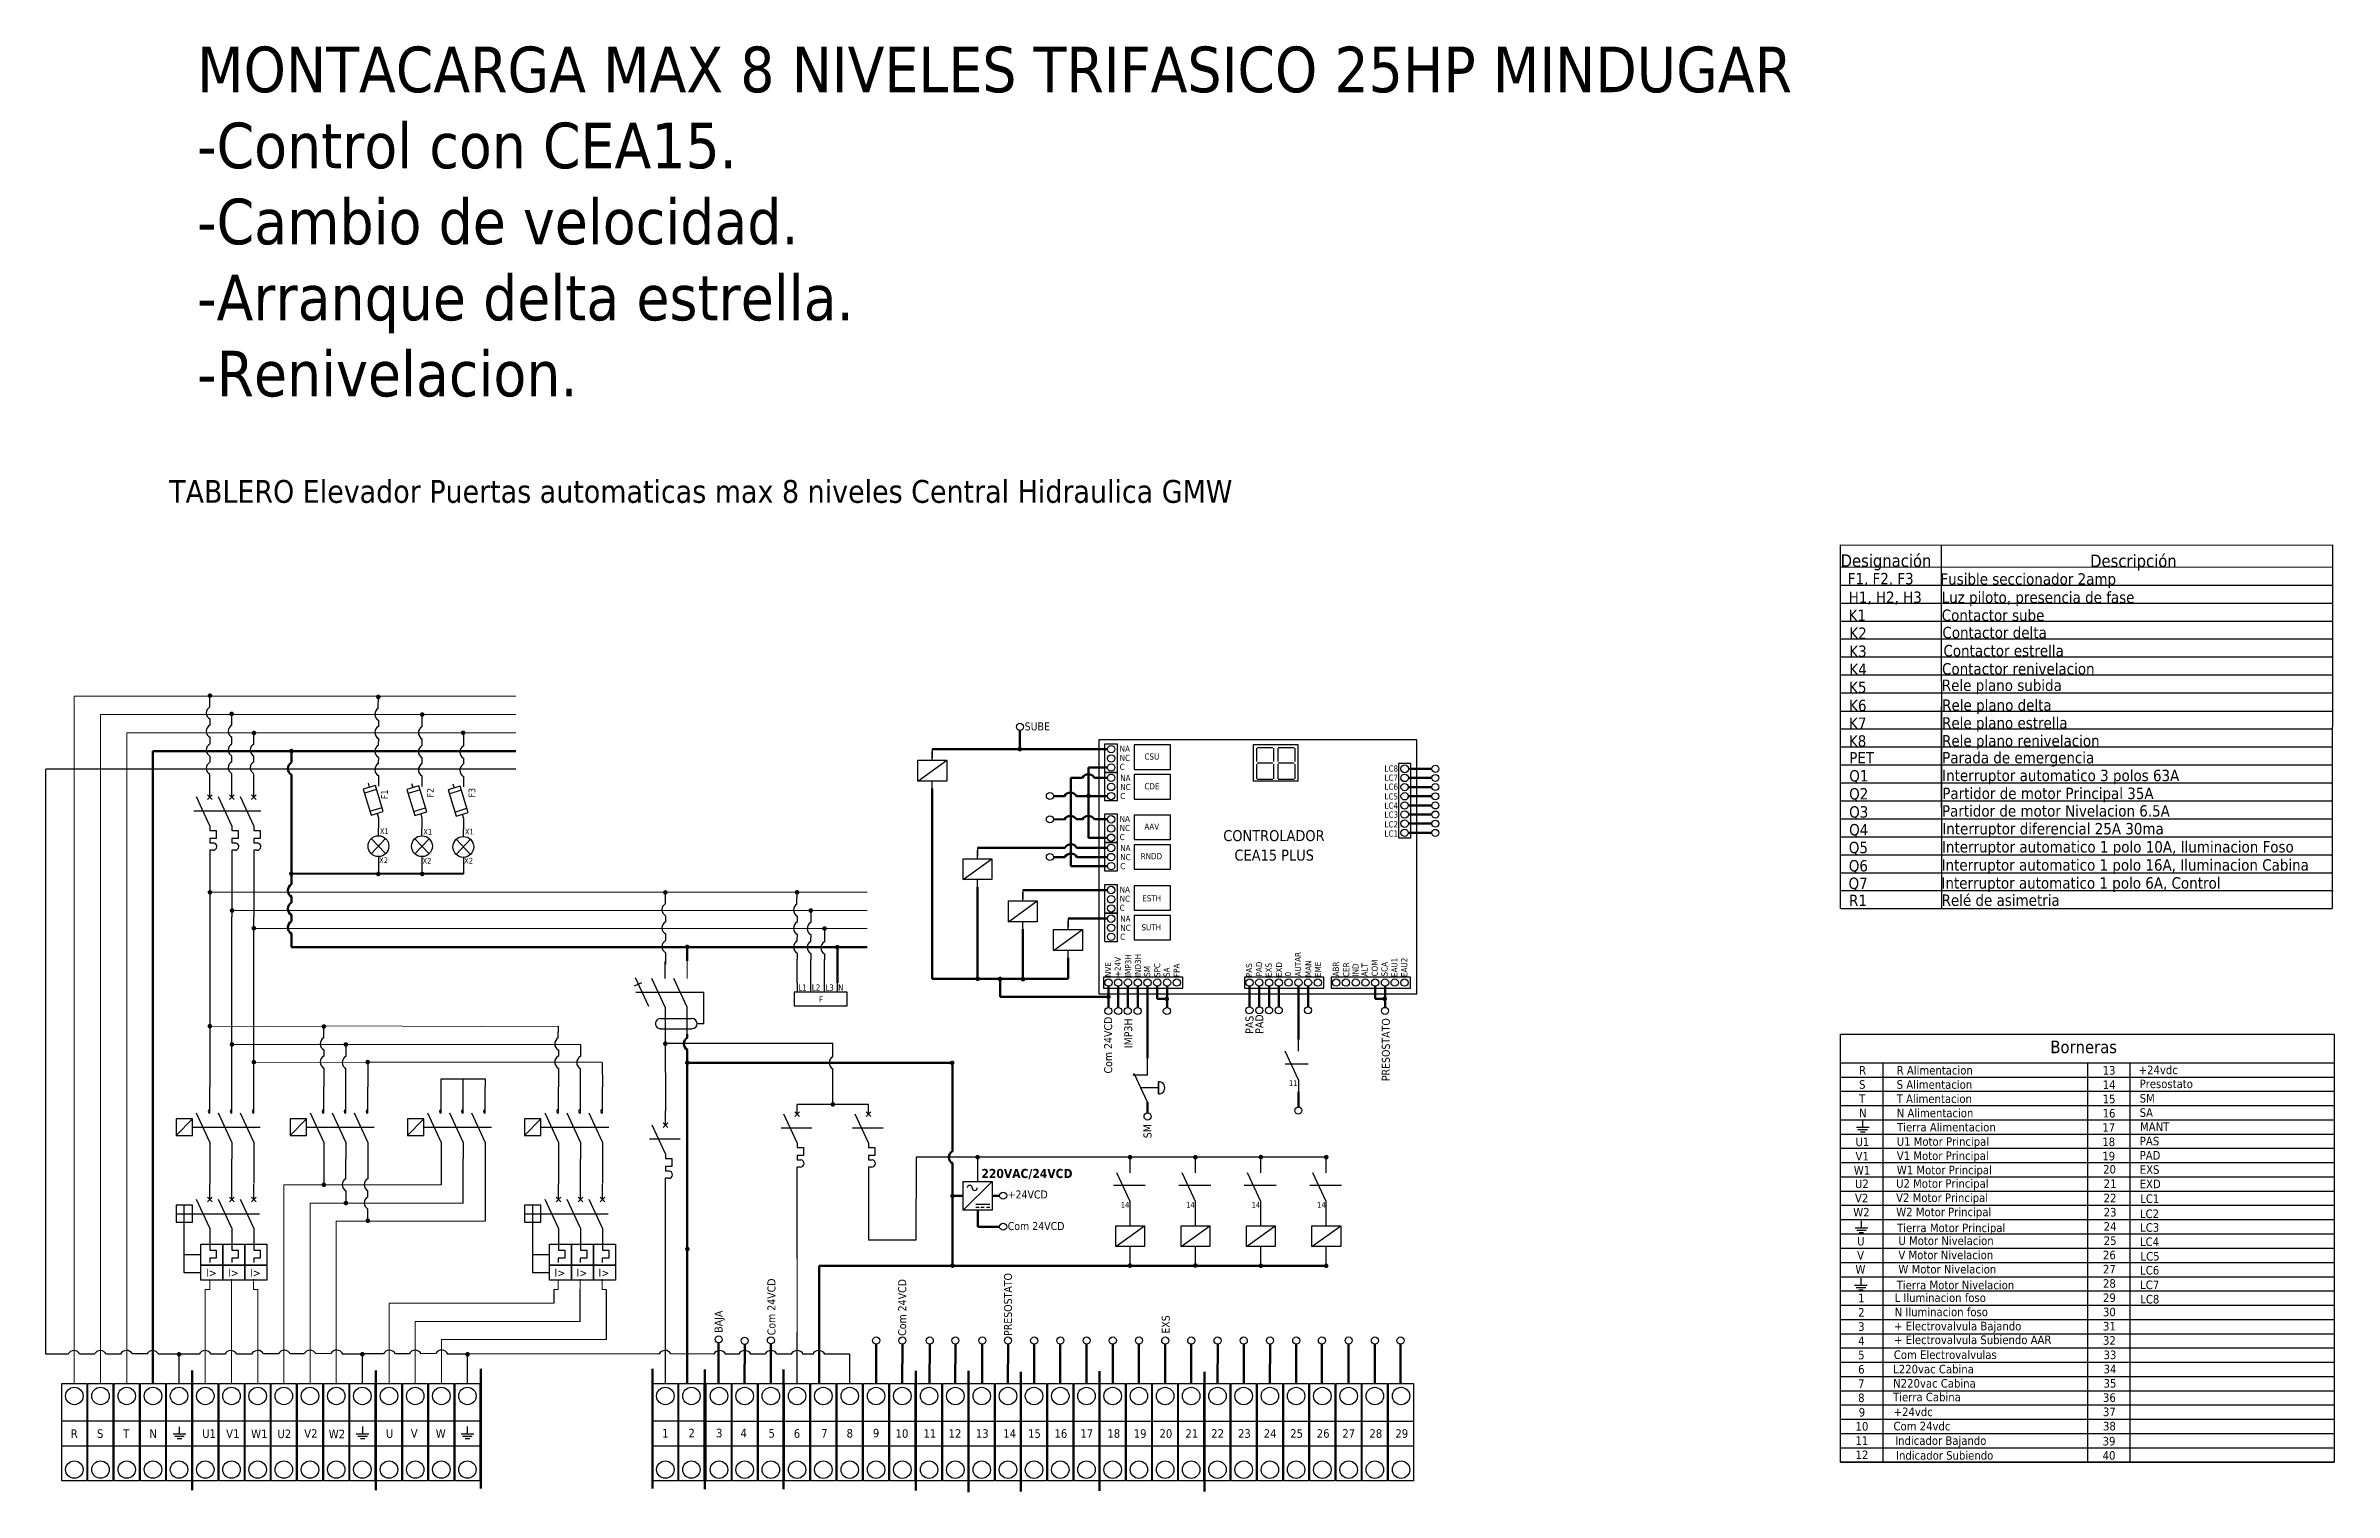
# Model space of a CAD drawing. Header units: inches. Extents: x 6 to 2013, y 5 to 1274.
import ezdxf
from ezdxf.enums import TextEntityAlignment as Align
from ezdxf.lldxf.tags import DXFTag

# ---------------------------------------------------------------- set-up
doc = ezdxf.new("R2010")
doc.units = ezdxf.units.IN
doc.header["$MEASUREMENT"] = 0
doc.linetypes.add('CONTINU', pattern=[0])
doc.styles.add('TAHOMA_STANDARD', font='tahoma.ttf')
tags = doc.linetypes.add('INTERROMPU', pattern=[0.75, 0.5, -0.25]).pattern_tags.tags
tags[6:7] = [DXFTag(74, 4), DXFTag(75, 0), DXFTag(340, '0'), DXFTag(46, 0.0), DXFTag(50, 0.0), DXFTag(44, 0.0), DXFTag(45, 0.0)]
tags[4:5] = [DXFTag(74, 4), DXFTag(75, 0), DXFTag(340, '0'), DXFTag(46, 0.0), DXFTag(50, 0.0), DXFTag(44, 0.0), DXFTag(45, 0.0)]
tags = doc.linetypes.add('INTERROMPU2', pattern=[0.375, 0.25, -0.125]).pattern_tags.tags
tags[6:7] = [DXFTag(74, 4), DXFTag(75, 0), DXFTag(340, '0'), DXFTag(46, 0.0), DXFTag(50, 0.0), DXFTag(44, 0.0), DXFTag(45, 0.0)]
tags[4:5] = [DXFTag(74, 4), DXFTag(75, 0), DXFTag(340, '0'), DXFTag(46, 0.0), DXFTag(50, 0.0), DXFTag(44, 0.0), DXFTag(45, 0.0)]

msp = doc.modelspace()

# ---------------------------------------------------------------- texts
at = {"style": 'TAHOMA_STANDARD'}
for s, height, p in [('Designación', 11, (1580.2, 817)), ('Descripción', 11, (1799.1, 816.8)), ('F1, F2, F3', 10, (1586.4, 801.7)), ('Fusible seccionador 2amp', 10, (1667.8, 801.4)), ('H1, H2, H3', 10, (1587.3, 785.4)), ('Luz piloto, presencia de fase', 10, (1668.9, 785.3)), ('K1', 10, (1587.2, 769.6)), ('K2', 10, (1587.9, 753.9)), ('Contactor sube ', 10, (1668.9, 769.6)), ('Contactor delta', 10, (1669.5, 754.4)), ('K3', 10, (1587.8, 738)), ('Contactor estrella', 10, (1670.4, 738.5)), ('K4', 10, (1587.9, 722.2)), ('Contactor renivelacion', 10, (1669.2, 722.6)), ('K5', 10, (1587.7, 706.4)), ('Rele plano subida', 10, (1669, 708.2)), ('K6', 10, (1587.7, 690.5)), ('K7', 10, (1587.7, 674.9)), ('Rele plano estrella', 10, (1669.2, 675.2)), ('Rele plano delta', 10, (1669.3, 690.8)), ('K8', 10, (1587.5, 659.3)), ('Rele plano renivelacion', 10, (1669.2, 659.5)), ('PET', 10, (1587.8, 644.6)), ('Parada de emergencia', 10, (1669.3, 644.7)), ('Q2', 10, (1587.7, 613)), ('Q1', 10, (1587.8, 628.8)), ('Interruptor automatico 3 polos 63A', 10, (1669.3, 629.1)), ('Partidor de motor Principal 35A', 10, (1669.4, 613.4)), ('Q3', 10, (1587.7, 597.1)), ('Partidor de motor Nivelacion 6.5A', 10, (1669.1, 598)), ('Q4', 10, (1587.7, 581.5)), ('Interruptor diferencial 25A 30ma', 10, (1669.4, 582.4)), ('Q5', 10, (1587.4, 565.9)), ('Interruptor automatico 1 polo 10A, Iluminacion Foso', 10, (1669.1, 566.5)), ('Q7', 10, (1587.2, 534.5)), ('Q6', 10, (1587.4, 549.9)), ('Interruptor automatico 1 polo 16A, Iluminacion Cabina', 10, (1668.8, 550.6)), ('Interruptor automatico 1 polo 6A, Control', 10, (1668.7, 534.8)), ('R1', 10, (1587.6, 519.5)), ('Relé de asimetria', 10, (1668.8, 519.7)), ('L1', 5.35, (665.7, 445.4)), ('L2', 5.35, (677.6, 445.4)), ('L3', 5.35, (689.4, 445.4)), ('N', 5.35, (700.7, 445.4)), ('F', 5.35, (683.9, 435)), ('Borneras', 11, (1764.2, 390.5)), ('S', 7.49, (1596.4, 359.3)), ('R', 7.49, (1596.4, 371.8)), ('S Alimentacion', 7.494, (1629.4, 359.3)), ('R Alimentacion', 7.494, (1629.4, 371.8)), ('13', 7.49, (1810.1, 371.7)), ('14', 7.49, (1810.1, 359.1)), ('+24vdc', 7.49, (1841.7, 372.1)), ('Presostato', 7.49, (1842.5, 359.9)), ('T', 7.49, (1596.4, 346.8)), ('N', 7.49, (1596.4, 334.3)), ('T Alimentacion', 7.494, (1629.4, 346.8)), ('N Alimentacion', 7.494, (1629.4, 334.3)), ('15', 7.49, (1810.1, 346.6)), ('16', 7.49, (1810.1, 334.1)), ('SM', 7.49, (1842.6, 347.2)), ('SA', 7.49, (1842.6, 334.7)), ('Tierra Alimentacion', 7.494, (1629.7, 321.9)), ('17', 7.49, (1809.8, 321.6)), ('MANT', 7.49, (1842.9, 322.3)), ('V1', 7.49, (1593.3, 296.4)), ('U1', 7.49, (1593.3, 309)), ('V1 Motor Principal', 7.494, (1629.5, 296.8)), ('U1 Motor Principal', 7.494, (1629.4, 309.3)), ('18', 7.49, (1809.8, 309)), ('19', 7.49, (1809.8, 296.5)), ('PAD', 7.49, (1842.6, 297.2)), ('PAS', 7.49, (1842.7, 309.7)), ('W1', 7.49, (1591.8, 284.1)), ('W1 Motor Principal', 7.494, (1629.5, 284.3)), ('20', 7.49, (1810.5, 284.9)), ('EXS', 7.49, (1842.7, 284.7)), ('V2', 7.49, (1592.8, 259.7)), ('U2', 7.49, (1592.8, 272.2)), ('V2 Motor Principal', 7.494, (1628.9, 260)), ('U2 Motor Principal', 7.494, (1628.9, 272.5)), ('21', 7.49, (1811, 272.3)), ('22', 7.49, (1811, 259.8)), ('EXD', 7.49, (1842.6, 272.1)), ('LC1', 7.49, (1843.1, 259.2)), ('W2', 7.49, (1591.3, 247.3)), ('W2 Motor Principal', 7.494, (1629, 247.5)), ('Tierra Motor Principal', 7.494, (1629.7, 233.6)), ('23', 7.49, (1811, 247.3)), ('24', 7.49, (1811, 234.8)), ('LC2', 7.49, (1842.8, 245.9)), ('LC3', 7.49, (1843, 233.9)), ('U', 7.49, (1594.7, 221.9)), ('U Motor Nivelacion', 7.494, (1630.9, 222.3)), ('25', 7.49, (1811, 222.3)), ('LC4', 7.49, (1842.9, 221.4)), ('W', 7.49, (1593.2, 197.1)), ('V', 7.49, (1594.7, 209.4)), ('V Motor Nivelacion', 7.494, (1630.9, 209.8)), ('W Motor Nivelacion', 7.494, (1630.9, 197.3)), ('26', 7.49, (1810.4, 209.8)), ('27', 7.49, (1810.4, 197.3)), ('LC6', 7.49, (1843, 196.4)), ('LC5', 7.49, (1843.3, 208.6)), ('Tierra Motor Nivelacion', 7.494, (1629.4, 183.4)), ('28', 7.49, (1810.4, 184.8)), ('LC7', 7.49, (1843, 183.6)), ('2', 7.49, (1595.6, 159.5)), ('1', 7.49, (1595.6, 172)), ('L Iluminacion foso', 7.494, (1627.5, 172.3)), ('N Iluminacion foso', 7.494, (1627.6, 159.8)), ('29', 7.49, (1810.4, 172.3)), ('30', 7.49, (1810.4, 159.8)), ('LC8', 7.49, (1843.1, 171)), ('4', 7.49, (1595.6, 134.5)), ('3', 7.49, (1595.6, 147)), ('+ Electrovalvula Bajando', 7.494, (1627.1, 147.4)), ('+ Electrovalvula Subiendo AAR', 7.494, (1627.1, 135.4)), ('31', 7.49, (1810.4, 147.3)), ('32', 7.49, (1810.4, 134.8)), ('5', 7.49, (1595.6, 122)), ('Com Electrovalvulas', 7.494, (1626.9, 122.3)), ('33', 7.49, (1810.9, 122.2)), ('6', 7.49, (1595.6, 109.5)), ('7', 7.49, (1595.6, 97)), ('L220vac Cabina', 7.494, (1626.3, 109.7)), ('N220vac Cabina', 7.494, (1626.3, 97.2)), ('34', 7.49, (1810.9, 109.7)), ('35', 7.49, (1810.9, 97.2)), ('8', 7.49, (1595.6, 84.5)), ('Tierra Cabina', 7.494, (1626.2, 85.2)), ('36', 7.49, (1810.4, 84.7)), ('R', 7.49, (27.5, 53.1)), ('S', 7.49, (50.5, 53.1)), ('T', 7.49, (73.5, 53.1)), ('N', 7.49, (96.5, 53.1)), ('U1', 7.49, (142.8, 53.1)), ('V1', 7.49, (163.8, 53.1)), ('W1', 7.49, (185.7, 52.9)), ('U2', 7.49, (208.8, 52.9)), ('V2', 7.49, (232.3, 53.2)), ('W2', 7.49, (253.8, 52.8)), ('U', 7.49, (304, 53.1)), ('V', 7.49, (325.8, 53.3)), ('W', 7.49, (347.7, 53.2)), ('1', 7.49, (546.3, 53.4)), ('2', 7.49, (569.4, 53.6)), ('3', 7.49, (593.6, 53.6)), ('4', 7.49, (615.1, 53.7)), ('5', 7.49, (639.6, 53.3)), ('6', 7.49, (661.8, 53.2)), ('7', 7.49, (685.9, 53.4)), ('8', 7.49, (708.1, 53.4)), ('9', 7.49, (731.2, 53.6)), ('10', 7.49, (751.1, 53.2)), ('11', 7.49, (775.6, 53.2)), ('12', 7.49, (797.6, 53.2)), ('13', 7.49, (821.5, 53.2)), ('14', 7.49, (845.6, 53.2)), ('15', 7.49, (867.3, 53.2)), ('16', 7.49, (890.5, 53.2)), ('17', 7.49, (913.2, 53.2)), ('18', 7.49, (936.9, 53.2)), ('19', 7.49, (960, 53.2)), ('20', 7.49, (982.6, 53.2)), ('21', 7.49, (1005.4, 53.2)), ('22', 7.49, (1028, 53.2)), ('23', 7.49, (1051.5, 53.2)), ('24', 7.49, (1074.1, 53.2)), ('25', 7.49, (1097.3, 53.2)), ('26', 7.49, (1120.6, 53.2)), ('27', 7.49, (1143, 53.2)), ('28', 7.49, (1166.8, 53.2)), ('29', 7.49, (1189.6, 53.2)), ('10', 7.49, (1593.3, 59.5)), ('9', 7.49, (1596.1, 71.9)), ('Com 24vdc', 7.49, (1626.6, 59.7)), ('+24vdc', 7.49, (1626.7, 72.2)), ('37', 7.49, (1810.4, 72.2)), ('38', 7.49, (1810.4, 59.7)), ('11', 7.49, (1593.3, 47)), ('12', 7.49, (1593.3, 34.5)), ('Indicador Bajando', 7.494, (1628.1, 47)), ('Indicador Subiendo', 7.494, (1628.8, 34)), ('40', 7.49, (1810.1, 34)), ('39', 7.49, (1810.1, 46.5))]:
    msp.add_text(s, height=height, dxfattribs=at).set_placement(p)
at = {"color": 40, "insert": (138.4, 1273.3), "char_height": 40, "attachment_point": 1, "style": 'TAHOMA_STANDARD'}
msp.add_mtext_dynamic_manual_height_columns('MONTACARGA MAX 8 NIVELES TRIFASICO 25HP MINDUGAR \\P-Control con CEA15.\\P-Cambio de velocidad.\\P-Arranque delta estrella.\\P-Renivelacion.', width=2233.728, gutter_width=0.5, heights=[342.5], dxfattribs=at)
at = {"attachment_point": 1, "style": 'TAHOMA_STANDARD'}
for s, width, heights, insert, char_height in [('\\A1;TABLERO Elevador Puertas automaticas max 8 niveles Central Hidraulica GMW', 1062.771, [76.5], (113.8, 893.2), 20), ('\\A1;{\\H0.5x;X1}', 0.185, [0.0932], (298.7, 587.7), 10), ('\\A1;{\\H0.5x;X1}', 0.185, [0.0932], (336.8, 587.1), 10), ('\\A1;{\\H0.5x;X1}', 0.185, [0.0932], (373.3, 587.3), 10), ('\\A1;{\\H0.5x;X2}', 0.185, [0.0932], (298, 562.2), 10), ('\\A1;{\\H0.5x;X2}', 0.185, [0.0932], (336.1, 561.7), 10), ('\\A1;{\\H0.5x;X2}', 0.185, [0.0932], (372.6, 561.8), 10), ('\\A1;{\\fTahoma|b1|i0|c0|p34;220VAC/24VCD}', 0.916, [0.271], (826.4, 289), 8), ('\\A1;{\\H0.7x;+24VCD}', 0.536, [0.125], (849.4, 270.1), 10), ('\\A1;{\\H0.7x;Com 24VCD}', 52.752, [11.3], (849.5, 242.4), 10), ('\\A1;{\\H0.5x;14}', 0.185, [0.0932], (948.7, 260.1), 10), ('\\A1;{\\H0.5x;14}', 0.185, [0.0932], (1006.1, 260.1), 10), ('\\A1;{\\H0.5x;14}', 0.185, [0.0932], (1063.5, 260.1), 10), ('\\A1;{\\H0.5x;14}', 0.185, [0.0932], (1120.9, 260.1), 10), ('I>', 0.0972, [0], (146.1, 201.4), 7), ('I>', 0.0972, [0], (165.4, 201.4), 7), ('I>', 0.0972, [0], (184.7, 201.4), 7), ('I>', 0.0972, [0], (451.9, 201.4), 7), ('I>', 0.0972, [0], (471.2, 201.4), 7), ('I>', 0.0972, [0], (490.5, 201.4), 7)]:
    msp.add_mtext_dynamic_manual_height_columns(s, width=width, gutter_width=0.35, heights=heights, dxfattribs=dict(at, insert=insert, char_height=char_height))
at = {"char_height": 10, "attachment_point": 1, "rotation": 90, "style": 'TAHOMA_STANDARD'}
for s, width, heights, insert in [('\\A1;{\\H0.7x;Com 24VCD}', 63.498, [10.1], (638.7, 143.1)), ('\\A1;{\\H0.7x;Com 24VCD}', 60.837, [9.23], (753.4, 142.6)), ('\\A1;{\\H0.7x;PRESOSTATO}', 0.25, [0.0932], (846.2, 142.5)), ('\\A1;{\\H0.7x;BAJA}', 0.371, [0.0804], (592.3, 145.3)), ('\\A1;{\\H0.7x;EXS}', 0.25, [0.0932], (984.6, 144.5))]:
    msp.add_mtext_dynamic_manual_height_columns(s, width=width, gutter_width=0.35, heights=heights, dxfattribs=dict(at, insert=insert))

# ---------------------------------------------------------------- blocks, each defined once
blk = doc.blocks.new('EW_ANSI_FUSE_IS_1PH')
at = {"color": 0}
for p, q in [((0, 0), (0.125, 0)), ((0.427, 0.058), (0.116, -0.036)), ((0.423, -0.1), (0.379, 0.043)), ((0.471, -0.086), (0.427, 0.058)), ((0.449, -0.014), (0.5, 0)), ((0.5, 0), (0.625, 0)), ((0.09, -0.123), (0.138, -0.108)), ((0.116, -0.036), (0.16, -0.18)), ((0.16, -0.18), (0.471, -0.086)), ((0.164, -0.022), (0.208, -0.165))]:
    blk.add_line(p, q, dxfattribs=at)
at = {"color": 0, "style": 'TAHOMA_STANDARD'}
for tag, p in [('#LOC_TAG', (0.167, 0.526)), ('#FUN_TAG', (0.16, 0.382)), ('#TAG', (0.164, 0.218)), ('#REF_DES_1', (0.143, -0.308)), ('#REF_DES_2', (0.141, -0.436)), ('#TD_1', (0.145, -0.558)), ('#TD_2', (0.141, -0.694)), ('#TD_3', (0.141, -0.818)), ('#TD_4', (0.138, -0.944)), ('#TD_5', (0.141, -1.075))]:
    blk.add_attdef(tag, p, '', height=0.08, dxfattribs=at)
at = {"style": 'TAHOMA_STANDARD'}
blk.add_attdef('#P_TAG_0', text='', height=0.075, dxfattribs=at).set_placement((0.075, 0.025), align=Align.RIGHT)
blk.add_attdef('#P_TAG_1', (0.525, 0.025), '', height=0.075, dxfattribs=at)
blk = doc.blocks.new('control mindugar')
at = {"color": 2, "linetype": 'CONTINU', "lineweight": 60, "true_color": 0xeded07}
blk.add_line((14738.1, 23165.4), (14738.1, 23182), dxfattribs=at)
for p, q in [((14648.6, 23137.6), (14673.9, 23155.9)), ((14661.2, 23165.5), (14661.2, 23157.9)), ((14661.2, 23155.9), (14661.2, 23163.1)), ((14945.6, 23166.4), (14945.6, 23154.6)), ((14945.6, 23152.5), (14945.6, 23139.6)), ((14946.1, 23166.9), (14960, 23166.9)), ((14946.1, 23153.6), (14960, 23153.6)), ((14960.6, 23166.4), (14960.6, 23154.6)), ((14960.6, 23152.5), (14960.6, 23139.6)), ((14964.3, 23166.4), (14964.3, 23154.6)), ((14964.3, 23152.5), (14964.3, 23139.6)), ((14964.8, 23166.9), (14978.8, 23166.9)), ((14964.8, 23153.6), (14978.8, 23153.6)), ((14979.3, 23166.4), (14979.3, 23154.6)), ((14979.3, 23152.5), (14979.3, 23139.6)), ((14661.2, 23131.1), (14661.2, 23137.6)), ((14946.1, 23139.1), (14960, 23139.1)), ((14964.8, 23139.1), (14978.8, 23139.1)), ((14688.3, 23051.1), (14713.6, 23069.3)), ((14700.9, 23078.9), (14700.9, 23071.3)), ((14700.9, 23069.3), (14700.9, 23076.6)), ((14700.9, 23044.6), (14700.9, 23051.1)), ((14728, 23014.1), (14753.3, 23032.4)), ((14740.6, 23042), (14740.6, 23034.4)), ((14740.6, 23032.4), (14740.6, 23039.6)), ((14740.6, 23007.6), (14740.6, 23014.1)), ((14780.4, 23016.9), (14780.4, 23009.3)), ((14780.4, 23007.3), (14780.4, 23014.6)), ((14767.7, 22989.1), (14793, 23007.3)), ((14780.4, 22982.6), (14780.4, 22989.1)), ((14982.4, 22900.7), (14982.4, 22910.9)), ((14850, 22879.7), (14850, 22894.6)), ((14982.4, 22875.5), (14970.7, 22900.7)), ((14850, 22879.7), (14837.3, 22879.7)), ((14850, 22856), (14838.3, 22881.1)), ((14859.8, 22873.9), (14859.8, 22863.2)), ((14982.4, 22875.5), (14982.4, 22865.1))]:
    blk.add_line(p, q)
at = {"color": 2, "lineweight": 60, "true_color": 0xeded07}
for p, q in [((14814.8, 23165.5), (14661.2, 23165.5)), ((14661.2, 23131.1), (14661.2, 22964.1)), ((15078.8, 23132.3), (15099.5, 23132.3)), ((15078.9, 23140.3), (15099.5, 23140.3)), ((15079, 23148.3), (15099.5, 23148.3)), ((15078.8, 23124.2), (15099.4, 23124.2)), ((15078.8, 23116.2), (15099.5, 23116.2)), ((14777.1, 23103.9), (14767.5, 23104)), ((14792.9, 23104), (14787.7, 23104)), ((14803.5, 23104), (14814.8, 23104)), ((15078.8, 23092.1), (15099.4, 23092.1)), ((15078.9, 23108.2), (15099.5, 23108.2)), ((15078.9, 23100.2), (15099.5, 23100.2)), ((14777.5, 23078.9), (14700.9, 23078.9)), ((14739.4, 23078.9), (14700.9, 23078.9)), ((14777.5, 23070.9), (14767.5, 23070.9)), ((14814.8, 23078.9), (14788.1, 23079)), ((14814.8, 23070.9), (14788.1, 23070.9)), ((14700.9, 23044.6), (14700.9, 22964.1)), ((14814.8, 23042), (14740.6, 23042)), ((14814.8, 23016.9), (14780.4, 23016.9)), ((14740.6, 23007.6), (14740.6, 22964.1)), ((14780.4, 22982.6), (14780.4, 22964.1)), ((14780.4, 22964.1), (14661.2, 22964.1)), ((14720.8, 22948.4), (14720.8, 22964.1)), ((14815.8, 22948.4), (14720.8, 22948.4)), ((14815.8, 22957.6), (14815.8, 22939.1)), ((14824.3, 22957.6), (14824.3, 22939)), ((14832.9, 22957.6), (14832.9, 22939.1)), ((14841.5, 22957.6), (14841.5, 22939.1)), ((14850, 22957.6), (14850, 22894.6)), ((14858.6, 22957.6), (14858.6, 22946.6)), ((14867.2, 22957.6), (14867.2, 22939.1)), ((14939.5, 22957.6), (14939.5, 22939.6)), ((14948.1, 22957.6), (14948.1, 22939.6)), ((14956.7, 22957.6), (14956.7, 22939.6)), ((14965.2, 22957.6), (14965.2, 22939.6)), ((14982.4, 22910.9), (14982.4, 22957.6)), ((14990.9, 22957.6), (14990.9, 22939.6)), ((15049.8, 22957.6), (15049.8, 22946.6)), ((15058.4, 22957.6), (15058.4, 22939.1)), ((14858.6, 22946.6), (14867.2, 22946.6)), ((15049.8, 22946.6), (15058.4, 22946.6)), ((14850, 22846.6), (14850, 22856)), ((14982.4, 22851.7), (14982.4, 22865.1))]:
    blk.add_line(p, q, dxfattribs=at)
at = {"lineweight": 60}
for p, q in [((14814.8, 23149.4), (14798.4, 23149.4)), ((14798.4, 23087.9), (14798.4, 23149.4)), ((14777.1, 23124.4), (14767.5, 23124.4)), ((14814.8, 23124.4), (14787.7, 23124.4)), ((14798.4, 23087.9), (14814.8, 23087.9))]:
    blk.add_line(p, q, dxfattribs=at)
at = {"color": 52, "lineweight": 60, "true_color": 0xc1c106}
for p, q in [((14792.9, 23140.4), (14782.8, 23140.4)), ((14803.5, 23140.5), (14814.8, 23140.4)), ((14782.8, 23062.9), (14814.8, 23062.9))]:
    blk.add_line(p, q, dxfattribs=at)
at = {"color": 52, "linetype": 'CONTINU', "lineweight": 60, "true_color": 0xc1c106}
blk.add_line((14782.8, 23062.9), (14782.8, 23140.4), dxfattribs=at)
at = {"linetype": 'INTERROMPU2'}
blk.add_line((14970.9, 22889.7), (14990.9, 22889.7), dxfattribs=at)
for points in [[(14807.4, 23173.6), (14807.4, 22951.1), (15086.4, 22951.1), (15086.4, 23173.6)], [(14823.4, 23170.3), (14823.4, 23145.1), (14812.7, 23145.1), (14812.7, 23170.3)], [(14838.2, 23169.2), (14838.2, 23147.8), (14870.3, 23147.8), (14870.3, 23169.2)], [(14982, 23169.6), (14982, 23137.5), (14942.9, 23137.5), (14942.9, 23169.6)], [(14648.6, 23155.9), (14673.9, 23155.9), (14673.9, 23137.6), (14648.6, 23137.6)], [(15070.3, 23153.1), (15070.3, 23087.8), (15081, 23087.8), (15081, 23153.1)], [(14823.4, 23145.2), (14823.4, 23120.1), (14812.7, 23120.1), (14812.7, 23145.2)], [(14838.2, 23143.2), (14838.2, 23121.8), (14870.3, 23121.8), (14870.3, 23143.2)], [(14823.4, 23108.8), (14823.4, 23083.6), (14812.7, 23083.6), (14812.7, 23108.8)], [(14838.2, 23107.7), (14838.2, 23086.3), (14870.3, 23086.3), (14870.3, 23107.7)], [(14688.3, 23069.3), (14713.6, 23069.3), (14713.6, 23051.1), (14688.3, 23051.1)], [(14823.4, 23083.7), (14823.4, 23058.6), (14812.7, 23058.6), (14812.7, 23083.7)], [(14838.2, 23081.7), (14838.2, 23060.3), (14870.3, 23060.3), (14870.3, 23081.7)], [(14728, 23032.4), (14753.3, 23032.4), (14753.3, 23014.1), (14728, 23014.1)], [(14823.4, 23046.8), (14823.4, 23021.6), (14812.7, 23021.6), (14812.7, 23046.8)], [(14838.2, 23045.7), (14838.2, 23024.3), (14870.3, 23024.3), (14870.3, 23045.7)], [(14823.4, 23021.7), (14823.4, 22996.6), (14812.7, 22996.6), (14812.7, 23021.7)], [(14838.2, 23019.7), (14838.2, 22998.3), (14870.3, 22998.3), (14870.3, 23019.7)], [(14767.7, 23007.3), (14793, 23007.3), (14793, 22989.1), (14767.7, 22989.1)], [(14811.5, 22965.7), (14811.5, 22956), (14881.1, 22956), (14881.1, 22965.7)], [(14935.2, 22965.7), (14935.2, 22956), (15004.8, 22956), (15004.8, 22965.7)], [(15011.3, 22965.7), (15011.3, 22956), (15080.8, 22956), (15080.8, 22965.7)]]:
    blk.add_lwpolyline(points, close=True)
at = {"color": 2, "lineweight": 60, "true_color": 0xeded07}
for points in [[(14739, 23165.5, 2, 2, 1), (14737, 23165.5, 2, 2, 1)], [(14702, 22964.1, 2, 2, 1), (14700, 22964.1, 2, 2, 1)], [(14721.7, 22964, 2, 2, 1), (14719.7, 22964, 2, 2, 1)], [(14741.8, 22963.8, 2, 2, 1), (14739.8, 22963.8, 2, 2, 1)], [(14816.7, 22948.3, 2, 2, 1), (14814.7, 22948.3, 2, 2, 1)], [(14867.9, 22946.6, 2, 2, 1), (14865.9, 22946.6, 2, 2, 1)], [(15059.1, 22946.6, 2, 2, 1), (15057.1, 22946.6, 2, 2, 1)]]:
    blk.add_lwpolyline(points, format="xyseb", close=True, dxfattribs=at)
at = {"lineweight": 60}
blk.add_lwpolyline([(14799.3, 23124.5, 2, 2, 1), (14797.3, 23124.5, 2, 2, 1)], format="xyseb", close=True, dxfattribs=at)
for points in [[(14859.8, 22868.5), (14844.2, 22868.5)], [(14859.8, 22863.2), (14859.8, 22873.9)]]:
    blk.add_lwpolyline(points)
for centre, radius in [((14738.1, 23185.1), 3.1), ((14818.1, 23165.5), 3.26), ((14818.1, 23157.4), 3.26), ((14818.1, 23149.4), 3.21), ((15075.6, 23148.3), 3.43), ((15102.6, 23148.3), 3.1), ((14818.1, 23140.4), 3.26), ((14818.1, 23132.4), 3.26), ((15075.6, 23140.3), 3.26), ((15075.6, 23132.3), 3.21), ((15102.6, 23140.3), 3.1), ((15102.6, 23132.3), 3.1), ((14764.4, 23124.4), 3.1), ((14818.1, 23124.4), 3.21), ((15075.6, 23108.2), 3.26), ((15075.6, 23124.2), 3.21), ((15075.6, 23116.2), 3.21), ((15102.5, 23124.2), 3.1), ((15102.6, 23116.2), 3.1), ((15102.6, 23108.2), 3.1), ((14764.4, 23104), 3.1), ((14818.1, 23104), 3.26), ((14818.1, 23095.9), 3.26), ((14818.1, 23087.9), 3.21), ((15075.6, 23100.2), 3.26), ((15075.6, 23092.1), 3.21), ((15102.5, 23092.1), 3.1), ((15102.6, 23100.2), 3.1), ((14764.4, 23070.9), 3.1), ((14818.1, 23078.9), 3.26), ((14818.1, 23070.9), 3.26), ((14818.1, 23062.9), 3.21), ((14818.1, 23042), 3.26), ((14818.1, 23033.9), 3.26), ((14818.1, 23025.9), 3.21), ((14818.1, 23016.9), 3.26), ((14818.1, 23008.9), 3.26), ((14818.1, 23000.9), 3.21), ((14815.8, 22960.8), 3.21), ((14824.3, 22960.8), 3.21), ((14832.9, 22960.8), 3.21), ((14841.5, 22960.8), 3.21), ((14850, 22960.8), 3.21), ((14858.6, 22960.8), 3.21), ((14867.2, 22960.8), 3.21), ((14875.7, 22960.8), 3.21), ((14939.5, 22960.8), 3.21), ((14948.1, 22960.8), 3.21), ((14956.7, 22960.8), 3.21), ((14965.2, 22960.8), 3.21), ((14973.8, 22960.8), 3.21), ((14982.4, 22960.8), 3.21), ((14990.9, 22960.8), 3.21), ((14999.5, 22960.8), 3.21), ((15015.5, 22960.8), 3.21), ((15024.1, 22960.8), 3.21), ((15032.7, 22960.8), 3.21), ((15041.2, 22960.8), 3.21), ((15049.8, 22960.8), 3.21), ((15058.4, 22960.8), 3.21), ((15066.9, 22960.8), 3.21), ((15075.5, 22960.8), 3.21), ((14815.6, 22935.9), 3.1), ((14824.3, 22935.9), 3.1), ((14832.7, 22935.9), 3.1), ((14841.3, 22935.9), 3.1), ((14867, 22935.9), 3.1), ((14939.5, 22936.5), 3.1), ((14948.1, 22936.5), 3.1), ((14956.7, 22936.5), 3.1), ((14965.2, 22936.5), 3.1), ((14990.9, 22936.5), 3.1), ((15058.4, 22936), 3.1), ((14982.4, 22848.6), 3.1), ((14850.1, 22843.4), 3.1)]:
    blk.add_circle(centre, radius)
at = {"color": 52, "lineweight": 60, "true_color": 0xc1c106}
blk.add_arc((14798.2, 23137.6), 6.02, 28.9544, 151.5436, dxfattribs=at)
at = {"lineweight": 60}
blk.add_arc((14782.4, 23121.5), 6.02, 28.9544, 151.5436, dxfattribs=at)
at = {"color": 2, "lineweight": 60, "true_color": 0xeded07}
for centre in [(14782.4, 23101.1), (14798.2, 23101.1), (14782.8, 23076.1), (14782.8, 23068)]:
    blk.add_arc(centre, 6.02, 28.9544, 151.5436, dxfattribs=at)
blk.add_arc((14859.9, 22868.5), 5.35, 268.9331, 91.0669)
at = {"style": 'TAHOMA_STANDARD'}
for s, height, p in [('C', 5.35, (14825.6, 23147.3)), ('NA', 5.35, (14825.6, 23163.2)), ('NC', 5.35, (14825.6, 23155.2)), ('CSU', 5.35, (14847.3, 23156.4)), ('LC8', 5.35, (15057.9, 23145.9)), ('NA', 5.35, (14826.1, 23137.7)), ('NC', 5.35, (14826.1, 23129.7)), ('CDE', 5.35, (14847.3, 23130.3)), ('LC7', 5.35, (15057.9, 23137.9)), ('LC6', 5.35, (15057.9, 23130)), ('C', 5.35, (14826.1, 23121.8)), ('LC5', 5.35, (15057.9, 23121.4)), ('LC4', 5.35, (15057.9, 23113.4)), ('LC3', 5.35, (15057.9, 23105.5)), ('C', 5.35, (14825.6, 23085.8)), ('NA', 5.35, (14825.6, 23101.7)), ('NC', 5.35, (14825.6, 23093.7)), ('AAV', 5.35, (14847.3, 23094.9)), ('CONTROLADOR', 9.635, (14916.5, 23084.9)), ('LC2', 5.35, (15057.9, 23096.9)), ('LC1', 5.35, (15057.9, 23088.9)), ('NA', 5.35, (14826.1, 23076.2)), ('NC', 5.35, (14826.1, 23068.2)), ('RNDD', 5.35, (14844, 23069)), ('CEA15 PLUS', 9.64, (14926.3, 23067.8)), ('C', 5.35, (14826.1, 23060.3)), ('C', 5.35, (14825.6, 23023.8)), ('NA', 5.35, (14825.6, 23039.7)), ('NC', 5.35, (14825.6, 23031.7)), ('ESTH', 5.35, (14845.4, 23032.1)), ('NA', 5.35, (14826.1, 23014.2)), ('NC', 5.35, (14826.1, 23006.2)), ('SUTH', 5.35, (14844.7, 23006.6)), ('C', 5.35, (14826.1, 22998.3))]:
    blk.add_text(s, height=height, dxfattribs=at).set_placement(p)
for s, rotation, p in [('NVE', 90, (14818.1, 22965.7)), ('+24V', 90, (14826.6, 22965.7)), ('IMP3H', 90, (14835.7, 22965.7)), ('IND3H', 90, (14844.3, 22965.7)), ('SM', 89.4773, (14852.3, 22965.9)), ('SPC', 90, (14861.2, 22965.7)), ('SA', 89.1343, (14869.4, 22965.7)), ('FPA', 90, (14878.2, 22965.7)), ('PAS', 90, (14941.7, 22965.7)), ('PAD', 90, (14950.5, 22966.2)), ('EXS', 90, (14958.9, 22965.7)), ('EXD', 90, (14968, 22965.7)), ('0', 90, (14976, 22966.2)), ('AUTAR', 90, (14984.7, 22966.2)), ('MAN', 90, (14993.8, 22965.7)), ('EME', 90, (15002.3, 22965.7)), ('ABR', 90, (15017.9, 22966.2)), ('CER', 90, (15027, 22965.7)), ('IND', 90, (15035.2, 22966.2)), ('ALT', 90, (15043.1, 22966.2)), ('COM', 90, (15052, 22966.2)), ('SCA', 90, (15060.6, 22966.2)), ('EAU1', 90, (15069.3, 22965.7)), ('EAU2', 90, (15077.9, 22965.7))]:
    blk.add_text(s, height=5.35, rotation=rotation, dxfattribs=at).set_placement(p)
at = {"char_height": 10, "attachment_point": 1, "style": 'TAHOMA_STANDARD'}
for s, width, heights, insert in [('\\A1;{\\H0.7x;SUBE}', 0.371, [0.0804], (14742.3, 23189)), ('\\A1;{\\H0.5x;11}', 0.185, [0.0932], (14974.1, 22875.1))]:
    blk.add_mtext_dynamic_manual_height_columns(s, width=width, gutter_width=0.35, heights=heights, dxfattribs=dict(at, insert=insert))
at = {"char_height": 10, "attachment_point": 1, "rotation": 90, "style": 'TAHOMA_STANDARD'}
for s, width, heights, insert in [('\\A1;{\\H0.7x;Com 24VCD}', 55.583, [8.76], (14812, 22881.1)), ('\\A1;{\\H0.7x;IMP3H}', 0.25, [0.0932], (14829.6, 22903.3)), ('\\A1;{\\H0.7x;PAS}', 0.25, [0.0932], (14936, 22915.9)), ('\\A1;{\\H0.7x;PAD}', 0.25, [0.0932], (14944.6, 22915.9)), ('\\A1;{\\H0.7x;PRESOSTATO}', 0.371, [0.0804], (15055.6, 22874.4)), ('\\A1;{\\H0.7x;SM}', 0.25, [0.0932], (14846.5, 22824.3))]:
    blk.add_mtext_dynamic_manual_height_columns(s, width=width, gutter_width=0.35, heights=heights, dxfattribs=dict(at, insert=insert))

# ---------------------------------------------------------------- linework, layer by layer
for p, q in [((1580.2, 836.2), (2011.7, 836.1)), ((1580.2, 517.4), (1580.2, 836.2)), ((1668.4, 836.2), (1668.6, 596.1)), ((2011.6, 836.2), (2011.4, 517.4)), ((1580.2, 817), (2011.6, 816.8)), ((1580.2, 801.1), (2011.6, 801.1)), ((1580.2, 785.3), (2011.6, 785.3)), ((1580.2, 769.5), (2012, 769.5)), ((1580.2, 753.8), (2011.5, 753.8)), ((1580.2, 738), (2011.6, 738)), ((1580.2, 722.2), (2011.6, 722.2)), ((1580.2, 706.4), (2011.6, 706.4)), ((168.8, 678.2), (168.8, 688.6)), ((335.6, 687.5), (335.6, 676.7)), ((1580.2, 690.6), (2011.6, 690.6)), ((1668.5, 694.3), (1668.7, 517.4)), ((168.8, 661.7), (168.9, 667.6)), ((335.6, 666.2), (335.6, 660.2)), ((1580.2, 675), (2012.1, 675)), ((168.8, 646.2), (168.9, 651.1)), ((335.6, 649.7), (335.6, 644.2)), ((1580.2, 659.3), (2011.4, 659.3)), ((1580.2, 643.3), (2011.5, 643.3)), ((149.6, 635.1), (149.6, 635.1)), ((149.6, 615), (149.6, 634.6)), ((168.9, 615), (168.9, 635.5)), ((188.2, 615), (188.2, 635)), ((1580.2, 627.6), (2011.3, 627.6)), ((149.6, 590), (137.9, 615.2)), ((147.5, 613), (151.6, 617)), ((147.5, 617), (151.6, 613)), ((168.9, 590), (157.2, 615.2)), ((166.8, 613), (170.9, 617)), ((166.8, 617), (170.9, 613)), ((188.2, 590), (176.5, 615.2)), ((186.1, 613), (190.2, 617)), ((186.1, 617), (190.2, 613)), ((1580.2, 611.8), (2011.3, 611.8)), ((1580.2, 611.8), (2011.3, 611.8)), ((149.6, 590), (149.6, 585.7)), ((149.6, 585.7), (155.1, 585.7)), ((155.1, 585.7), (155.1, 578.8)), ((168.9, 590), (168.9, 585.7)), ((168.9, 585.7), (174.4, 585.7)), ((174.4, 585.7), (174.4, 578.8)), ((188.2, 590), (188.2, 585.7)), ((188.2, 585.7), (193.7, 585.7)), ((193.7, 585.7), (193.7, 578.8)), ((297.4, 581.3), (297.4, 587.8)), ((335.6, 581.1), (335.6, 587.4)), ((371.9, 580.6), (371.9, 587.1)), ((1580.2, 596), (2011.3, 596)), ((155.1, 578.8), (149.5, 578.8)), ((149.5, 578.8), (149.5, 574.9)), ((149.5, 574.9), (152.7, 574.9)), ((152.3, 568.6), (149.5, 568.6)), ((152.5, 568.6), (152.3, 568.6)), ((174.4, 578.8), (168.8, 578.8)), ((168.8, 578.8), (168.8, 574.9)), ((168.8, 574.9), (172, 574.9)), ((168.8, 568.7), (168.8, 510)), ((171.6, 568.6), (168.8, 568.6)), ((171.8, 568.6), (171.6, 568.6)), ((193.7, 578.8), (188.1, 578.8)), ((188.1, 578.8), (188.1, 574.9)), ((188.1, 574.9), (191.3, 574.9)), ((190.9, 568.6), (188.1, 568.6)), ((191.1, 568.6), (190.9, 568.6)), ((303.6, 578.8), (291.1, 565.4)), ((303.6, 565.5), (291.1, 578.8)), ((297.4, 563), (297.4, 547.7)), ((341.9, 578.6), (329.4, 565.3)), ((341.9, 565.3), (329.4, 578.6)), ((335.6, 562.8), (335.6, 547.7)), ((378.2, 578.1), (365.7, 564.7)), ((378.2, 564.8), (365.7, 578.1)), ((371.9, 562.3), (371.9, 547.7)), ((1580.3, 580.3), (2011.7, 580.3)), ((1580.3, 564.5), (2011.7, 564.5)), ((1580.3, 548.7), (2011.7, 548.7)), ((1580.3, 533.1), (2012.2, 533.1)), ((676.7, 515.6), (676.7, 505.1)), ((1580.3, 517.4), (2011.5, 517.4)), ((676.7, 494.5), (676.6, 488.5)), ((549.1, 456.1), (549.1, 470.9)), ((676.7, 478), (676.7, 472.4)), ((676.7, 452.1), (676.7, 472.7)), ((522, 449.6), (528.6, 452.6)), ((534.5, 431.4), (522.8, 456.5)), ((549.1, 430.9), (537.4, 456.1)), ((568.4, 430.9), (556.7, 456.1)), ((664.7, 452.1), (664.7, 444)), ((676.7, 444), (676.7, 452.1)), ((688.7, 444), (688.7, 452.1)), ((700.2, 444), (700.2, 452.1)), ((549.1, 430.9), (549.1, 407.2)), ((568.4, 407.2), (568.4, 430.9)), ((544.8, 420.8), (572.6, 420.8)), ((544.8, 412), (572.8, 412)), ((268.8, 398.1), (268.8, 387.6)), ((474.6, 398.1), (474.6, 387.6)), ((268.8, 337.8), (268.8, 377)), ((474.6, 337.8), (474.6, 377)), ((149.5, 337.8), (149.5, 360.9)), ((168.8, 337.8), (168.8, 360.9)), ((188.1, 337.8), (188.1, 360.9)), ((249.5, 337.8), (249.5, 360.9)), ((288.1, 337.8), (288.1, 360.9)), ((352.4, 337.8), (352.4, 360.9)), ((371.7, 337.8), (371.7, 360.9)), ((391, 337.8), (391, 360.9)), ((455.3, 337.8), (455.3, 360.9)), ((474.6, 337.8), (474.6, 360.9)), ((493.9, 337.8), (493.9, 360.9)), ((119.9, 318.3), (134.2, 333)), ((149.5, 312.6), (137.8, 337.8)), ((168.8, 312.6), (157.1, 337.8)), ((188.1, 312.6), (176.4, 337.8)), ((220, 318.3), (234.2, 333)), ((249.5, 312.6), (237.8, 337.8)), ((268.8, 312.6), (257.1, 337.8)), ((288.1, 312.6), (276.4, 337.8)), ((322.9, 318.3), (337.1, 333)), ((352.4, 312.6), (340.7, 337.8)), ((371.7, 312.6), (360, 337.8)), ((391, 312.6), (379.3, 337.8)), ((425.7, 318.3), (440, 333)), ((455.3, 312.6), (443.6, 337.8)), ((474.6, 312.6), (462.9, 337.8)), ((493.9, 312.6), (482.2, 337.8)), ((549.3, 302.3), (537.6, 327.5)), ((547.2, 325.3), (551.3, 329.3)), ((547.2, 329.3), (551.3, 325.3)), ((549.3, 327.3), (549.3, 339.9)), ((664.8, 312), (653.1, 337.1)), ((662.7, 335), (666.8, 339)), ((662.7, 339), (666.8, 335)), ((727.4, 312), (715.7, 337.1)), ((725.3, 335), (729.4, 339)), ((725.3, 339), (729.4, 335)), ((149.5, 312.6), (149.5, 297.7)), ((168.8, 312.6), (168.8, 297.7)), ((188.1, 312.6), (188.1, 297.7)), ((249.5, 312.6), (249.5, 297.7)), ((268.8, 312.6), (268.8, 297.7)), ((288.1, 312.6), (288.1, 297.7)), ((352.4, 312.6), (352.4, 297.7)), ((371.7, 312.6), (371.7, 297.7)), ((391, 312.6), (391, 297.7)), ((455.3, 312.6), (455.3, 297.7)), ((474.6, 312.6), (474.6, 297.7)), ((493.9, 312.6), (493.9, 297.7)), ((549.3, 302.3), (549.3, 298)), ((664.8, 312), (664.8, 307.7)), ((664.8, 307.7), (670.3, 307.7)), ((670.3, 307.7), (670.3, 300.8)), ((727.4, 312), (727.4, 307.7)), ((727.4, 307.7), (732.9, 307.7)), ((732.9, 307.7), (732.9, 300.8)), ((168.8, 275.7), (168.8, 297.7)), ((268.8, 280.4), (268.8, 297.7)), ((371.7, 259.1), (371.7, 297.7)), ((474.6, 275.7), (474.6, 297.7)), ((554.8, 291.1), (549.2, 291.1)), ((549.2, 291.1), (549.2, 287.2)), ((549.2, 287.2), (552.4, 287.2)), ((549.3, 298), (554.8, 298)), ((554.8, 298), (554.8, 291.1)), ((670.3, 300.8), (664.7, 300.8)), ((664.7, 300.8), (664.7, 296.9)), ((664.7, 296.9), (667.9, 296.9)), ((667.5, 290.5), (664.7, 290.5)), ((732.9, 300.8), (727.3, 300.8)), ((727.3, 300.8), (727.3, 296.9)), ((727.3, 296.9), (730.5, 296.9)), ((730, 290.5), (727.3, 290.5)), ((956.8, 260.5), (945.1, 285.7)), ((956.8, 285.7), (956.8, 299.3)), ((1014.2, 260.5), (1002.5, 285.7)), ((1014.2, 285.7), (1014.2, 299.3)), ((1071.6, 260.5), (1059.9, 285.7)), ((1071.6, 285.7), (1071.6, 299.3)), ((1129, 260.5), (1117.3, 285.7)), ((1129, 285.7), (1129, 299.3)), ((149.5, 236.9), (137.8, 262.1)), ((147.4, 260.1), (151.5, 264.1)), ((147.4, 264.1), (151.5, 260.1)), ((149.5, 262.1), (149.5, 275.7)), ((168.8, 236.9), (157.1, 262.1)), ((166.7, 260.1), (170.8, 264.1)), ((166.7, 264.1), (170.8, 260.1)), ((168.8, 262.1), (168.8, 275.7)), ((188.1, 236.9), (176.4, 262.1)), ((186, 260.1), (190.1, 264.1)), ((186, 264.1), (190.1, 260.1)), ((188.1, 262.1), (188.1, 275.7)), ((268.8, 269.8), (268.8, 259.1)), ((455.3, 236.9), (443.6, 262.1)), ((453.2, 260.1), (457.3, 264.1)), ((453.2, 264.1), (457.3, 260.1)), ((455.3, 262.1), (455.3, 275.7)), ((474.6, 236.9), (462.9, 262.1)), ((472.5, 260.1), (476.6, 264.1)), ((472.5, 264.1), (476.6, 260.1)), ((474.6, 262.1), (474.6, 275.7)), ((493.9, 236.9), (482.2, 262.1)), ((491.8, 260.1), (495.9, 264.1)), ((491.8, 264.1), (495.9, 260.1)), ((493.9, 262.1), (493.9, 275.7)), ((551.9, 280.9), (549.1, 280.9)), ((810.5, 265.5), (803.4, 265.5)), ((810.5, 252.9), (835.8, 278)), ((119.9, 249.7), (134.2, 249.7)), ((127.1, 242.4), (127.1, 257.1)), ((127.1, 197.9), (127.1, 242.4)), ((425.7, 249.7), (440, 249.7)), ((432.8, 242.4), (432.8, 257.1)), ((432.8, 197.9), (432.8, 242.4)), ((821.6, 258), (833.7, 258)), ((821.6, 255.5), (824.4, 255.5)), ((826, 255.5), (828.8, 255.5)), ((830.9, 255.5), (833.7, 255.5)), ((956.8, 239.2), (956.8, 260.5)), ((1014.2, 239.2), (1014.2, 260.5)), ((1071.6, 239.2), (1071.6, 260.5)), ((1129, 239.2), (1129, 260.5)), ((149.5, 236.9), (149.5, 222)), ((149.5, 221.9), (149.5, 217.6)), ((168.8, 236.9), (168.8, 222)), ((168.8, 221.9), (168.8, 217.6)), ((188.1, 236.9), (188.1, 222)), ((188.1, 221.9), (188.1, 217.6)), ((455.3, 236.9), (455.3, 222)), ((455.3, 221.9), (455.3, 217.6)), ((474.6, 236.9), (474.6, 222)), ((474.6, 221.9), (474.6, 217.6)), ((493.9, 236.9), (493.9, 222)), ((493.9, 221.9), (493.9, 217.6)), ((944.2, 220.9), (969.5, 239.2)), ((956.8, 204.1), (956.8, 220.9)), ((1001.6, 220.9), (1026.9, 239.2)), ((1014.2, 204.1), (1014.2, 220.9)), ((1058.9, 220.9), (1084.2, 239.2)), ((1071.6, 204.1), (1071.6, 220.9)), ((1116.3, 220.9), (1141.6, 239.2)), ((1129, 204.1), (1129, 220.9)), ((155, 210.7), (149.4, 210.7)), ((149.4, 210.7), (149.4, 206.8)), ((149.5, 217.6), (155, 217.6)), ((155, 217.6), (155, 210.7)), ((174.3, 210.7), (168.7, 210.7)), ((168.7, 210.7), (168.7, 206.8)), ((168.8, 217.6), (174.3, 217.6)), ((174.3, 217.6), (174.3, 210.7)), ((193.6, 210.7), (188, 210.7)), ((188, 210.7), (188, 206.8)), ((188.1, 217.6), (193.6, 217.6)), ((193.6, 217.6), (193.6, 210.7)), ((460.8, 210.7), (455.2, 210.7)), ((455.2, 210.7), (455.2, 206.8)), ((455.3, 217.6), (460.8, 217.6)), ((460.8, 217.6), (460.8, 210.7)), ((480.1, 210.7), (474.5, 210.7)), ((474.5, 210.7), (474.5, 206.8)), ((474.6, 217.6), (480.1, 217.6)), ((480.1, 217.6), (480.1, 210.7)), ((499.4, 210.7), (493.8, 210.7)), ((493.8, 210.7), (493.8, 206.8)), ((493.9, 217.6), (499.4, 217.6)), ((499.4, 217.6), (499.4, 210.7)), ((474.3, 155.3), (474.3, 183.2)), ((133.9, 112.1), (133.9, 7.2)), ((295, 112.1), (295, 7.2)), ((387.2, 113.8), (387.2, 8.8)), ((537.8, 113.8), (537.8, 8.8)), ((583.9, 113), (583.9, 8.1)), ((652.7, 113.1), (652.7, 8.2)), ((861, 111), (861, 6.1)), ((930, 111.5), (930, 6.6)), ((1022, 111), (1022, 6.1)), ((19.6, 68), (41.5, 68)), ((42.6, 68), (64.5, 68)), ((65.6, 68), (87.5, 68)), ((88.6, 68), (110.5, 68)), ((111.6, 68), (133.5, 68)), ((134.6, 68), (156.5, 68)), ((157.6, 68), (179.5, 68)), ((180.6, 68), (202.4, 68)), ((203.4, 68), (225.3, 68)), ((226.4, 68), (248.3, 68)), ((249.4, 68), (271.3, 68)), ((272.4, 68), (294.3, 68)), ((295.7, 68), (317.6, 68)), ((318.7, 68), (340.6, 68)), ((341.7, 68), (363.6, 68)), ((364.6, 68), (386.5, 68)), ((538.1, 68), (560, 68)), ((561.1, 68), (583, 68)), ((584.9, 67.9), (606.8, 67.9)), ((607.8, 67.9), (629.7, 67.9)), ((630.8, 67.9), (652.7, 67.9)), ((653.8, 67.9), (675.7, 67.9)), ((676.8, 67.9), (698.6, 67.9)), ((699.9, 67.9), (721.8, 67.9)), ((723.1, 67.9), (745, 67.9)), ((746.1, 67.9), (768, 67.9)), ((769.6, 67.9), (791.5, 67.9)), ((792.6, 67.9), (814.5, 67.9)), ((815.7, 67.9), (837.6, 67.9)), ((838.7, 67.9), (860.6, 67.9)), ((861.7, 67.9), (883.6, 67.9)), ((884.7, 67.9), (906.6, 67.9)), ((907.7, 67.9), (929.6, 67.9)), ((930.7, 67.9), (952.5, 67.9)), ((953.6, 67.9), (975.5, 67.9)), ((976.6, 67.9), (998.5, 67.9)), ((999.4, 67.9), (1021.3, 67.9)), ((1022.6, 67.9), (1044.5, 67.9)), ((1045.6, 67.9), (1067.5, 67.9)), ((1068.6, 67.9), (1090.5, 67.9)), ((1091.6, 67.9), (1113.5, 67.9)), ((1114.6, 67.9), (1136.5, 67.9)), ((1137.6, 67.9), (1159.5, 67.9)), ((1160.6, 67.9), (1182.5, 67.9)), ((1183.6, 67.9), (1205.5, 67.9)), ((19.6, 46.1), (41.5, 46.1)), ((42.6, 46.1), (64.5, 46.1)), ((65.6, 46.1), (87.5, 46.1)), ((88.6, 46.1), (110.5, 46.1)), ((111.6, 46.1), (133.5, 46.1)), ((134.6, 46.1), (156.5, 46.1)), ((157.6, 46.1), (179.5, 46.1)), ((180.6, 46.1), (202.4, 46.1)), ((203.4, 46.1), (225.3, 46.1)), ((226.4, 46.1), (248.3, 46.1)), ((249.4, 46.1), (271.3, 46.1)), ((272.4, 46.1), (294.3, 46.1)), ((295.7, 46.1), (317.6, 46.1)), ((318.7, 46.1), (340.6, 46.1)), ((341.7, 46.1), (363.6, 46.1)), ((364.6, 46.1), (386.5, 46.1)), ((538.1, 46.1), (560, 46.1)), ((561.1, 46.1), (583, 46.1)), ((584.9, 46), (606.8, 46)), ((607.8, 46), (629.7, 46)), ((630.8, 46), (652.7, 46)), ((653.8, 46), (675.7, 46)), ((676.8, 46), (698.6, 46)), ((699.9, 46), (721.8, 46)), ((723.1, 46), (745, 46)), ((746.1, 46), (768, 46)), ((769.6, 46), (791.5, 46)), ((792.6, 46), (814.5, 46)), ((815.7, 46), (837.6, 46)), ((838.7, 46), (860.6, 46)), ((861.7, 46), (883.6, 46)), ((884.7, 46), (906.6, 46)), ((907.7, 46), (929.6, 46)), ((930.7, 46), (952.5, 46)), ((953.6, 46), (975.5, 46)), ((976.6, 46), (998.5, 46)), ((999.4, 46), (1021.3, 46)), ((1022.6, 46), (1044.5, 46)), ((1045.6, 46), (1067.5, 46)), ((1068.6, 46), (1090.5, 46)), ((1091.6, 46), (1113.5, 46)), ((1114.6, 46), (1136.5, 46)), ((1137.6, 46), (1159.5, 46)), ((1160.6, 46), (1182.5, 46)), ((1183.6, 46), (1205.5, 46))]:
    msp.add_line(p, q)
at = {"color": 5, "lineweight": 18}
for p, q in [((30.6, 100.8), (30.6, 703.5)), ((30.6, 703.5), (417.9, 703.5)), ((149.5, 531.6), (726.3, 531.6)), ((149.5, 414.2), (249.5, 413.7)), ((249.5, 414.6), (455.3, 413.7)), ((214.4, 100.8), (214.4, 275.1)), ((214.4, 275.1), (271.9, 275.1)), ((271.9, 275.1), (352.4, 275.1)), ((664.7, 124), (664.7, 210.6)), ((145.5, 100.8), (145.5, 183.2)), ((306.7, 100.8), (306.7, 171.3)), ((306.7, 171.3), (451.3, 171.3))]:
    msp.add_line(p, q, dxfattribs=at)
at = {"color": 5}
for p, q in [((149.5, 694.2), (149.6, 704.6)), ((297.3, 693.1), (297.4, 703.5)), ((149.6, 683.6), (149.6, 678.2)), ((149.6, 667.6), (149.5, 661.7)), ((297.4, 666.5), (297.3, 660.6)), ((297.4, 682.5), (297.4, 677.1)), ((149.6, 651.1), (149.5, 645.7)), ((297.4, 650), (297.3, 644.6)), ((149.5, 568.5), (149.5, 510)), ((549.3, 521.7), (549.3, 532.1)), ((664.6, 521.4), (664.7, 531.6)), ((549.3, 511.1), (549.3, 505.7)), ((664.7, 510.8), (664.7, 505.4)), ((549.3, 495.1), (549.3, 489.2)), ((664.7, 494.8), (664.6, 488.9)), ((549.2, 478.8), (549.2, 468.6)), ((664.8, 478.3), (664.7, 472.9)), ((664.7, 452.1), (664.7, 472.9)), ((249.5, 404), (249.5, 414.1)), ((455.2, 404), (455.3, 414.1)), ((549.1, 407.2), (549.3, 339.9)), ((249.5, 393.4), (249.5, 388)), ((455.3, 393.4), (455.3, 388)), ((696, 387.4), (696.1, 399)), ((249.5, 377.4), (249.5, 360.9)), ((455.3, 377.4), (455.3, 360.9)), ((696.1, 345.6), (696.1, 376.8)), ((149.5, 297.7), (149.5, 275.7)), ((249.5, 297.7), (249.5, 275.1)), ((352.4, 297.7), (352.4, 275.1)), ((455.3, 297.7), (455.3, 275.7)), ((823.2, 283), (823.2, 299.3)), ((823.2, 278), (823.2, 283)), ((549.1, 280.9), (549.1, 100.8)), ((451.3, 183.2), (451.3, 171.3)), ((664.7, 100.8), (664.7, 145.6))]:
    msp.add_line(p, q, dxfattribs=at)
at = {"lineweight": 18}
for p, q in [((53.6, 100.8), (53.6, 687.5)), ((53.6, 687.5), (417.9, 687.5)), ((168.8, 515.6), (726.3, 515.6)), ((568.4, 456.1), (568.3, 471.1)), ((168.8, 398.2), (268.8, 398.1)), ((268.8, 398.1), (474.6, 398.1)), ((237.4, 100.8), (237.4, 259.1)), ((237.4, 259.1), (371.7, 259.1)), ((145.5, 183.2), (149.4, 183.2)), ((149.4, 183.2), (149.4, 191.7)), ((168.5, 100.8), (168.5, 192.2)), ((187.8, 183.2), (187.8, 192.2)), ((191.5, 183.2), (187.8, 183.2)), ((451.3, 183.2), (455.2, 183.2)), ((455.2, 183.2), (455.2, 191.7)), ((474.3, 183.2), (474.3, 192.2)), ((493.6, 183.2), (493.6, 192.2)), ((497.3, 183.2), (493.6, 183.2)), ((329.7, 100.8), (329.7, 155.3)), ((329.7, 155.3), (474.3, 155.3))]:
    msp.add_line(p, q, dxfattribs=at)
at = {"color": 1, "lineweight": 18}
for p, q in [((76.6, 100.8), (76.6, 671.5)), ((76.6, 671.5), (417.9, 671.5)), ((188.1, 499.8), (726.3, 499.8)), ((188.1, 382.4), (288.1, 382.6)), ((288.1, 382.6), (493.8, 382.6)), ((260.4, 100.8), (260.3, 243.3)), ((260.4, 243.3), (391, 243.3)), ((191.5, 100.8), (191.5, 183.2)), ((352.6, 100.8), (352.6, 139.5)), ((352.6, 139.5), (497.3, 139.5))]:
    msp.add_line(p, q, dxfattribs=at)
at = {"color": 1}
for p, q in [((188.1, 661.6), (188.1, 672.6)), ((371.9, 671.5), (371.9, 659.9)), ((188.1, 646.2), (188.1, 651.1)), ((371.9, 649.3), (371.9, 643.9)), ((188.1, 568.3), (188.1, 510)), ((688.7, 499.8), (688.7, 488.2)), ((688.7, 452.1), (688.7, 472.6)), ((688.8, 477.7), (688.8, 472.2)), ((288.1, 382.4), (288.1, 360.9)), ((493.8, 382.4), (493.9, 360.9)), ((188.1, 297.7), (188.1, 276.2)), ((288.1, 297.7), (288.1, 280.4)), ((391, 297.7), (391, 243.3)), ((493.9, 297.7), (493.9, 276.2)), ((288.1, 264.4), (288.1, 269.9)), ((288.1, 243.3), (288.1, 253.8)), ((497.3, 183.2), (497.3, 139.5))]:
    msp.add_line(p, q, dxfattribs=at)
at = {"color": 9, "lineweight": 60}
for p, q in [((99.6, 100.8), (99.6, 655.5)), ((99.6, 655.5), (417.9, 655.5)), ((221, 538.5), (221, 550)), ((221, 548), (371.9, 547.7)), ((221, 527.9), (221, 522.5)), ((221, 511.9), (221, 506)), ((221, 495.4), (221, 490)), ((221, 483.6), (726.3, 483.6)), ((568.3, 471.4), (568.3, 484.1)), ((700.1, 473), (700.2, 483.6)), ((700.2, 452.1), (700.2, 472.9)), ((568.3, 404), (568.4, 407.2)), ((568.4, 343.9), (568.4, 393.5)), ((801, 382.1), (801, 304.5)), ((568.4, 100.8), (568.4, 343.9)), ((810.5, 265.5), (801, 265.5)), ((801, 265.5), (801, 204.1)), ((684, 204.1), (684, 100.8)), ((684, 204.1), (1129, 204.1))]:
    msp.add_line(p, q, dxfattribs=at)
at = {"color": 9, "linetype": 'CONTINU', "lineweight": 60}
for p, q in [((221, 645.3), (221, 655.5)), ((221, 548.9), (221, 634.7)), ((221, 490), (221, 483.6))]:
    msp.add_line(p, q, dxfattribs=at)
at = {"color": 3, "linetype": 'INTERROMPU2'}
for p, q in [((417.9, 639.5), (5.6, 639.5)), ((5.6, 126.5), (5.6, 639.5)), ((25, 126.5), (5.6, 126.5)), ((48.1, 126.5), (35.6, 126.5)), ((71.1, 126.6), (58.7, 126.5)), ((94.2, 126.7), (81.7, 126.7)), ((140.1, 126.5), (104.7, 126.5)), ((122.5, 100.8), (122.5, 126.4)), ((162.6, 126.5), (150.7, 126.5)), ((186.1, 126.6), (173.2, 126.5)), ((209.6, 126.8), (196.7, 126.7)), ((232.1, 126.8), (220.2, 126.8)), ((255.6, 127), (242.7, 126.8)), ((283.3, 126.4), (265.5, 126.5)), ((301.8, 126.8), (283.3, 126.7)), ((283.3, 100.8), (283.3, 126.4)), ((324.3, 126.8), (312.4, 126.8)), ((347.8, 127), (334.9, 126.8)), ((375.5, 126.4), (358.4, 126.5)), ((543.5, 126.7), (375.5, 126.4)), ((375.5, 100.8), (375.5, 126.4)), ((591.5, 126.5), (554, 126.7)), ((613.5, 126.6), (602, 126.6)), ((636.5, 126.6), (624, 126.6)), ((659.6, 126.6), (647.1, 126.6)), ((678.5, 126.5), (670, 126.6)), ((710.9, 126.6), (689, 126.6)), ((710.9, 100.8), (710.9, 126.4))]:
    msp.add_line(p, q, dxfattribs=at)
at = {"linetype": 'INTERROMPU2'}
for p, q in [((135.6, 603.1), (194.2, 603.1)), ((523.3, 444), (582.8, 444)), ((134.2, 325.7), (193.7, 325.7)), ((234.2, 325.7), (293.7, 325.7)), ((337.1, 325.7), (396.6, 325.7)), ((440, 325.7), (499.5, 325.7)), ((650.6, 325), (677.6, 325)), ((713.2, 325), (740.2, 325)), ((535.1, 315.4), (562.1, 315.4)), ((942.2, 274.7), (970.2, 274.7)), ((999.6, 274.7), (1027.6, 274.7)), ((1057, 274.7), (1085, 274.7)), ((1114.4, 274.7), (1142.4, 274.7)), ((129.7, 249.7), (193.1, 249.7)), ((435.5, 249.7), (498.9, 249.7))]:
    msp.add_line(p, q, dxfattribs=at)
at = {"color": 5, "linetype": 'CONTINU'}
for p, q in [((149.5, 510), (149.5, 360.9)), ((696.1, 399), (549.1, 399.1)), ((727.4, 345.6), (664.8, 345.6)), ((664.7, 210.6), (664.7, 290.5)), ((874.4, 299.3), (769.2, 299.3)), ((1129, 299.3), (874.4, 299.3))]:
    msp.add_line(p, q, dxfattribs=at)
at = {"linetype": 'CONTINU'}
for p, q in [((168.8, 360.9), (168.8, 510)), ((664.8, 337), (664.8, 345.6)), ((727.4, 337), (727.4, 345.6))]:
    msp.add_line(p, q, dxfattribs=at)
at = {"color": 1, "linetype": 'CONTINU'}
msp.add_line((188.1, 360.9), (188.1, 510), dxfattribs=at)
at = {"linetype": 'INTERROMPU'}
for p, q in [((582.8, 416.4), (582.8, 444)), ((577, 416.4), (582.8, 416.4)), ((141.6, 213.7), (127.1, 213.7)), ((447.4, 213.7), (432.8, 213.7)), ((141.6, 197.9), (127.1, 197.9)), ((447.4, 197.9), (432.8, 197.9))]:
    msp.add_line(p, q, dxfattribs=at)
at = {"color": 9, "lineweight": 60, "ltscale": 3}
for p, q in [((568.4, 382.1), (801, 382.1)), ((801, 293.9), (801, 265.5))]:
    msp.add_line(p, q, dxfattribs=at)
at = {"linetype": 'CONTINU', "lineweight": 30}
for p, q in [((1580.1, 382.1), (2013.3, 382.1)), ((1617.3, 382.1), (1617.3, 31.9)), ((1796.7, 382.1), (1796.7, 31.9)), ((1833.9, 382.1), (1833.9, 31.9)), ((1580.1, 369.6), (2013.3, 369.6)), ((1580.1, 357.1), (2013.3, 357.1)), ((1580.1, 344.6), (2013.3, 344.6)), ((1580.1, 332.1), (2013.3, 332.1)), ((1580.1, 319.6), (2013.3, 319.6)), ((1580.1, 307.1), (2013.3, 307.1)), ((1580.1, 294.6), (2013.3, 294.6)), ((1580.1, 282.1), (2013.3, 282.1)), ((1580.1, 269.6), (2013.3, 269.6)), ((1580.1, 257.1), (2013.3, 257.1)), ((1580.1, 244.6), (2013.3, 244.6)), ((1580.1, 232), (2013.3, 232)), ((1580.1, 219.5), (2013.3, 219.5)), ((1580.1, 207), (2013.3, 207)), ((1580.1, 194.5), (2013.3, 194.5)), ((1580.1, 182), (2013.3, 182)), ((1580.1, 169.5), (2013.3, 169.5)), ((1580.1, 157), (2013.3, 157)), ((1580.1, 144.5), (2013.3, 144.5)), ((1580.1, 132), (2013.3, 132)), ((1580.1, 119.5), (2013.3, 119.5)), ((1580.1, 107), (2013.3, 107)), ((1580.1, 94.5), (2013.3, 94.5)), ((1580.1, 82), (2013.3, 82)), ((1580.1, 69.4), (2013.3, 69.4)), ((1580.1, 69.4), (2013.3, 69.4)), ((1580.1, 56.9), (2013.3, 56.9)), ((1580.1, 44.4), (2013.3, 44.4)), ((1580.1, 31.9), (2013.3, 31.9))]:
    msp.add_line(p, q, dxfattribs=at)
at = {"ltscale": 3}
for p, q in [((352.4, 360.9), (352.4, 368.1)), ((352.4, 368.1), (391, 368.1)), ((371.7, 360.9), (371.7, 368.1)), ((391, 368.1), (391, 360.9))]:
    msp.add_line(p, q, dxfattribs=at)
at = {"lineweight": 30, "ltscale": 3}
for p, q in [((1594.1, 325.6), (1605.2, 325.6)), ((1595.4, 323.5), (1603.8, 323.5)), ((1597.6, 321.5), (1601.6, 321.5)), ((1599.6, 325.6), (1599.6, 331.8)), ((1598.4, 237.4), (1598.4, 243.6)), ((1592.9, 237.4), (1604, 237.4)), ((1594.3, 235.3), (1602.6, 235.3)), ((1596.4, 233.2), (1600.4, 233.2)), ((1592.5, 187.1), (1603.6, 187.1)), ((1593.9, 185.1), (1602.2, 185.1)), ((1596.1, 183), (1600.1, 183)), ((1598.1, 187.1), (1598.1, 193.3)), ((122.9, 56.7), (122.9, 62.9)), ((283.6, 56.8), (283.6, 63)), ((375.5, 56.8), (375.5, 63)), ((117.4, 56.7), (128.5, 56.7)), ((118.8, 54.6), (127.1, 54.6)), ((120.9, 52.6), (124.9, 52.6)), ((278, 56.8), (289.1, 56.8)), ((279.4, 54.7), (287.7, 54.7)), ((281.6, 52.6), (285.6, 52.6)), ((369.9, 56.8), (381, 56.8)), ((371.3, 54.7), (379.7, 54.7)), ((373.5, 52.7), (377.5, 52.7))]:
    msp.add_line(p, q, dxfattribs=at)
at = {"color": 5, "ltscale": 3}
for p, q in [((727.3, 290.5), (727.3, 226.9)), ((769.2, 226.9), (769.4, 299.3)), ((727.3, 226.9), (769.2, 226.9))]:
    msp.add_line(p, q, dxfattribs=at)
at = {"color": 2, "lineweight": 60, "true_color": 0xeded07}
for p, q in [((835.8, 265.5), (842.4, 265.5)), ((842.4, 265.5), (842.4, 265.5)), ((823.2, 252.9), (823.2, 238.2)), ((823.2, 238.2), (841.8, 238.2)), ((595.9, 100.8), (595.9, 136.4)), ((618.7, 100.8), (618.8, 135.1)), ((641.7, 100.8), (641.7, 135.5)), ((734, 100.8), (734, 135.5)), ((757, 100.8), (757.1, 135.5)), ((781, 100.8), (781.1, 135.5)), ((803.5, 100.8), (803.7, 135.5)), ((827.1, 100.8), (827.1, 135.5)), ((849.7, 100.8), (849.8, 135.5)), ((872.6, 100.8), (872.6, 135.5)), ((895.6, 100.8), (895.6, 135.5)), ((918.6, 100.8), (918.7, 135.5)), ((941.6, 100.8), (941.6, 135.5)), ((964.6, 100.8), (964.6, 135.5)), ((987.6, 100.8), (987.7, 135.5)), ((1010.4, 100.8), (1010.4, 135.5)), ((1033.5, 100.8), (1033.7, 135.5)), ((1056.5, 100.8), (1056.5, 135.5)), ((1079.5, 100.8), (1079.6, 135.5)), ((1102.5, 100.8), (1102.6, 135.5)), ((1125, 100.8), (1125, 135.5)), ((1148.6, 100.8), (1148.5, 135.5)), ((1171.5, 100.8), (1171.6, 135.5)), ((1194, 100.8), (1194.2, 135.5))]:
    msp.add_line(p, q, dxfattribs=at)
at = {"linetype": 'CONTINU', "lineweight": 50}
for p, q in [((133.9, 112.1), (133.9, 7.2)), ((295, 112.1), (295, 7.2)), ((387.2, 113.8), (387.2, 8.8)), ((537.8, 113.8), (537.8, 8.8)), ((583.9, 113), (583.9, 8.1)), ((652.7, 113.1), (652.7, 8.2)), ((768.8, 112), (768.8, 7.1)), ((815.1, 112), (815.1, 5.5)), ((861, 111), (861, 6.1)), ((930, 111.5), (930, 6.6)), ((1022, 111), (1022, 6.1))]:
    msp.add_line(p, q, dxfattribs=at)
at = {"color": 5}
for points in [[(150.6, 704.1, 2, 2, 1), (148.6, 704.1, 2, 2, 1)], [(298.3, 703, 2, 2, 1), (296.3, 703, 2, 2, 1)], [(150.6, 531.6, 2, 2, 1), (148.6, 531.6, 2, 2, 1)], [(550.1, 531.5, 2, 2, 1), (548.1, 531.5, 2, 2, 1)], [(665.7, 531.6, 2, 2, 1), (663.7, 531.6, 2, 2, 1)], [(150.5, 414.2, 2, 2, 1), (148.5, 414.2, 2, 2, 1)], [(250.6, 413.9, 2, 2, 1), (248.6, 413.9, 2, 2, 1)], [(550.1, 398.9, 2, 2, 1), (548.1, 398.9, 2, 2, 1)], [(697.1, 345.6, 2, 2, 1), (695.1, 345.6, 2, 2, 1)], [(824.1, 299.3, 2, 2, 1), (822.1, 299.3, 2, 2, 1)], [(957.8, 299.3, 2, 2, 1), (955.8, 299.3, 2, 2, 1)], [(1015.2, 299.2, 2, 2, 1), (1013.2, 299.2, 2, 2, 1)], [(1072.6, 299.4, 2, 2, 1), (1070.6, 299.4, 2, 2, 1)], [(1130, 299.3, 2, 2, 1), (1128, 299.3, 2, 2, 1)], [(250.5, 275.1, 2, 2, 1), (248.5, 275.1, 2, 2, 1)]]:
    msp.add_lwpolyline(points, format="xyseb", close=True, dxfattribs=at)
for points in [[(169.6, 688.1, 2, 2, 1), (167.6, 688.1, 2, 2, 1)], [(336.8, 687.5, 2, 2, 1), (334.8, 687.5, 2, 2, 1)], [(170, 515.6, 2, 2, 1), (168, 515.6, 2, 2, 1)], [(677.7, 515.6, 2, 2, 1), (675.7, 515.6, 2, 2, 1)], [(169.9, 398.2, 2, 2, 1), (167.9, 398.2, 2, 2, 1)], [(269.8, 398.1, 2, 2, 1), (267.8, 398.1, 2, 2, 1)], [(269.9, 259.1, 2, 2, 1), (267.9, 259.1, 2, 2, 1)]]:
    msp.add_lwpolyline(points, format="xyseb", close=True)
at = {"color": 1}
for points in [[(189.2, 671.3, 2, 2, 1), (187.2, 671.3, 2, 2, 1)], [(372.8, 671.5, 2, 2, 1), (370.8, 671.5, 2, 2, 1)], [(189.1, 500.1, 2, 2, 1), (187.1, 500.1, 2, 2, 1)], [(689.8, 499.8, 2, 2, 1), (687.8, 499.8, 2, 2, 1)], [(189.1, 382.7, 2, 2, 1), (187.1, 382.7, 2, 2, 1)], [(289, 382.7, 2, 2, 1), (287, 382.7, 2, 2, 1)], [(289.1, 243.6, 2, 2, 1), (287.1, 243.6, 2, 2, 1)]]:
    msp.add_lwpolyline(points, format="xyseb", close=True, dxfattribs=at)
at = {"color": 9, "lineweight": 60}
for points in [[(222.1, 655.5, 2, 2, 1), (220.1, 655.5, 2, 2, 1)], [(222, 548, 2, 2, 1), (220, 548, 2, 2, 1)], [(298.3, 547.7, 2, 2, 1), (296.3, 547.7, 2, 2, 1)], [(336.8, 547.7, 2, 2, 1), (334.8, 547.7, 2, 2, 1)], [(569.3, 483.7, 2, 2, 1), (567.3, 483.7, 2, 2, 1)], [(701, 483.5, 2, 2, 1), (699, 483.5, 2, 2, 1)]]:
    msp.add_lwpolyline(points, format="xyseb", close=True, dxfattribs=at)
for points in [[(662.2, 444), (662.2, 431.9), (708.7, 431.9), (708.7, 444)], [(134.2, 333), (119.9, 333), (119.9, 318.3), (134.2, 318.3)], [(234.2, 333), (220, 333), (220, 318.3), (234.2, 318.3)], [(337.1, 333), (322.9, 333), (322.9, 318.3), (337.1, 318.3)], [(440, 333), (425.7, 333), (425.7, 318.3), (440, 318.3)], [(810.5, 278), (835.8, 278), (835.8, 252.9), (810.5, 252.9)], [(134.2, 257.1), (119.9, 257.1), (119.9, 242.4), (134.2, 242.4)], [(440, 257.1), (425.7, 257.1), (425.7, 242.4), (440, 242.4)], [(141.6, 223), (160.9, 223), (160.9, 204.5), (141.6, 204.5)], [(160.9, 223), (180.2, 223), (180.2, 204.5), (160.9, 204.5)], [(180.2, 223), (199.5, 223), (199.5, 204.5), (180.2, 204.5)], [(447.4, 223), (466.7, 223), (466.7, 204.5), (447.4, 204.5)], [(466.7, 223), (486, 223), (486, 204.5), (466.7, 204.5)], [(486, 223), (505.3, 223), (505.3, 204.5), (486, 204.5)], [(944.2, 239.2), (969.5, 239.2), (969.5, 220.9), (944.2, 220.9)], [(1001.6, 239.2), (1026.9, 239.2), (1026.9, 220.9), (1001.6, 220.9)], [(1058.9, 239.2), (1084.2, 239.2), (1084.2, 220.9), (1058.9, 220.9)], [(1116.3, 239.2), (1141.6, 239.2), (1141.6, 220.9), (1116.3, 220.9)], [(141.6, 204.5), (160.9, 204.5), (160.9, 191.4), (141.6, 191.4)], [(160.9, 204.5), (180.2, 204.5), (180.2, 191.4), (160.9, 191.4)], [(180.2, 204.5), (199.5, 204.5), (199.5, 191.4), (180.2, 191.4)], [(447.4, 204.5), (466.7, 204.5), (466.7, 191.4), (447.4, 191.4)], [(466.7, 204.5), (486, 204.5), (486, 191.4), (466.7, 191.4)], [(486, 204.5), (505.3, 204.5), (505.3, 191.4), (486, 191.4)], [(19.6, 15.4), (19.6, 100.8), (41.5, 100.8), (41.5, 15.4)], [(42.6, 15.4), (42.6, 100.8), (64.5, 100.8), (64.5, 15.4)], [(65.6, 15.4), (65.6, 100.8), (87.5, 100.8), (87.5, 15.4)], [(88.6, 15.4), (88.6, 100.8), (110.5, 100.8), (110.5, 15.4)], [(111.6, 15.4), (111.6, 100.8), (133.5, 100.8), (133.5, 15.4)], [(134.6, 15.4), (134.6, 100.8), (156.5, 100.8), (156.5, 15.4)], [(157.6, 15.4), (157.6, 100.8), (179.5, 100.8), (179.5, 15.4)], [(180.6, 15.4), (180.6, 100.8), (202.4, 100.8), (202.4, 15.4)], [(203.4, 15.4), (203.4, 100.8), (225.3, 100.8), (225.3, 15.4)], [(226.4, 15.4), (226.4, 100.8), (248.3, 100.8), (248.3, 15.4)], [(249.4, 15.4), (249.4, 100.8), (271.3, 100.8), (271.3, 15.4)], [(272.4, 15.4), (272.4, 100.8), (294.3, 100.8), (294.3, 15.4)], [(295.7, 15.4), (295.7, 100.8), (317.6, 100.8), (317.6, 15.4)], [(318.7, 15.4), (318.7, 100.8), (340.6, 100.8), (340.6, 15.4)], [(341.7, 15.4), (341.7, 100.8), (363.6, 100.8), (363.6, 15.4)], [(364.6, 15.4), (364.6, 100.8), (386.5, 100.8), (386.5, 15.4)], [(538.1, 15.4), (538.1, 100.8), (560, 100.8), (560, 15.4)], [(561.1, 15.4), (561.1, 100.8), (583, 100.8), (583, 15.4)], [(584.9, 15.4), (584.9, 100.8), (606.8, 100.8), (606.8, 15.4)], [(607.8, 15.4), (607.8, 100.8), (629.7, 100.8), (629.7, 15.4)], [(630.8, 15.4), (630.8, 100.8), (652.7, 100.8), (652.7, 15.4)], [(653.8, 15.4), (653.8, 100.8), (675.7, 100.8), (675.7, 15.4)], [(676.8, 15.4), (676.8, 100.8), (698.6, 100.8), (698.6, 15.4)], [(699.9, 15.4), (699.9, 100.8), (721.8, 100.8), (721.8, 15.4)], [(723.1, 15.4), (723.1, 100.8), (745, 100.8), (745, 15.4)], [(746.1, 15.4), (746.1, 100.8), (768, 100.8), (768, 15.4)], [(769.6, 15.4), (769.6, 100.8), (791.5, 100.8), (791.5, 15.4)], [(792.6, 15.4), (792.6, 100.8), (814.5, 100.8), (814.5, 15.4)], [(815.7, 15.4), (815.7, 100.8), (837.6, 100.8), (837.6, 15.4)], [(838.7, 15.4), (838.7, 100.8), (860.6, 100.8), (860.6, 15.4)], [(861.7, 15.4), (861.7, 100.8), (883.6, 100.8), (883.6, 15.4)], [(884.7, 15.4), (884.7, 100.8), (906.6, 100.8), (906.6, 15.4)], [(907.7, 15.4), (907.7, 100.8), (929.6, 100.8), (929.6, 15.4)], [(930.7, 15.4), (930.7, 100.8), (952.5, 100.8), (952.5, 15.4)], [(953.6, 15.4), (953.6, 100.8), (975.5, 100.8), (975.5, 15.4)], [(976.6, 15.4), (976.6, 100.8), (998.5, 100.8), (998.5, 15.4)], [(999.4, 15.4), (999.4, 100.8), (1021.3, 100.8), (1021.3, 15.4)], [(1022.6, 15.4), (1022.6, 100.8), (1044.5, 100.8), (1044.5, 15.4)], [(1045.6, 15.4), (1045.6, 100.8), (1067.5, 100.8), (1067.5, 15.4)], [(1068.6, 15.4), (1068.6, 100.8), (1090.5, 100.8), (1090.5, 15.4)], [(1091.6, 15.4), (1091.6, 100.8), (1113.5, 100.8), (1113.5, 15.4)], [(1114.6, 15.4), (1114.6, 100.8), (1136.5, 100.8), (1136.5, 15.4)], [(1137.6, 15.4), (1137.6, 100.8), (1159.5, 100.8), (1159.5, 15.4)], [(1160.6, 15.4), (1160.6, 100.8), (1182.5, 100.8), (1182.5, 15.4)], [(1183.6, 15.4), (1183.6, 100.8), (1205.5, 100.8), (1205.5, 15.4)]]:
    msp.add_lwpolyline(points, close=True)
at = {"linetype": 'CONTINU', "lineweight": 30}
msp.add_lwpolyline([(1580.1, 407.2), (2013.3, 407.2), (2013.3, 31.9), (1580.1, 31.9)], close=True, dxfattribs=at)
at = {"color": 9}
for points in [[(569.4, 382.1, 2, 2, 1), (567.4, 382.1, 2, 2, 1)], [(801.8, 382, 2, 2, 1), (799.8, 382, 2, 2, 1)], [(802.1, 265.3, 2, 2, 1), (800.1, 265.3, 2, 2, 1)], [(569.4, 218.8, 2, 2, 1), (567.4, 218.8, 2, 2, 1)], [(802.1, 204.2, 2, 2, 1), (800.1, 204.2, 2, 2, 1)], [(957.8, 204.2, 2, 2, 1), (955.8, 204.2, 2, 2, 1)], [(1015.1, 204.3, 2, 2, 1), (1013.1, 204.3, 2, 2, 1)], [(1072.6, 204.1, 2, 2, 1), (1070.6, 204.1, 2, 2, 1)], [(1129.9, 204, 2, 2, 1), (1127.9, 204, 2, 2, 1)]]:
    msp.add_lwpolyline(points, format="xyseb", close=True, dxfattribs=at)
at = {"color": 3}
for points in [[(123.5, 126.4, 2, 2, 1), (121.5, 126.4, 2, 2, 1)], [(284.3, 126.5, 2, 2, 1), (282.3, 126.5, 2, 2, 1)], [(376.6, 126.4, 2, 2, 1), (374.6, 126.4, 2, 2, 1)]]:
    msp.add_lwpolyline(points, format="xyseb", close=True, dxfattribs=at)
for centre, radius in [((297.4, 572.1), 9.14), ((335.6, 572), 9.14), ((371.9, 571.4), 9.14), ((845.5, 265.5), 3.1), ((845.5, 238.3), 3.1), ((595.9, 139.5), 3.1), ((618.7, 138.2), 3.1), ((641.7, 138.6), 3.1), ((734.1, 138.5), 3.1), ((757.1, 138.5), 3.1), ((781.1, 138.5), 3.1), ((803.6, 138.5), 3.1), ((827.2, 138.5), 3.1), ((849.7, 138.5), 3.1), ((872.7, 138.5), 3.1), ((895.7, 138.5), 3.1), ((918.7, 138.5), 3.1), ((941.7, 138.5), 3.1), ((964.7, 138.5), 3.1), ((987.7, 138.5), 3.1), ((1010.5, 138.5), 3.1), ((1033.6, 138.5), 3.1), ((1056.6, 138.5), 3.1), ((1079.6, 138.5), 3.1), ((1102.6, 138.5), 3.1), ((1125.1, 138.5), 3.1), ((1148.6, 138.5), 3.1), ((1171.6, 138.5), 3.1), ((1194.1, 138.5), 3.1), ((30.6, 89.9), 7.66), ((53.6, 89.9), 7.66), ((76.6, 89.9), 7.66), ((99.6, 89.9), 7.66), ((122.5, 89.9), 7.66), ((145.5, 89.9), 7.66), ((168.5, 89.9), 7.66), ((191.5, 89.9), 7.66), ((214.4, 89.9), 7.66), ((237.4, 89.9), 7.66), ((260.4, 89.9), 7.66), ((283.3, 89.9), 7.66), ((306.7, 89.9), 7.66), ((329.7, 89.9), 7.66), ((352.6, 89.9), 7.66), ((375.5, 89.9), 7.66), ((549.1, 89.9), 7.66), ((572, 89.9), 7.66), ((596.2, 89.8), 7.66), ((618.7, 89.8), 7.66), ((641.7, 89.8), 7.66), ((664.7, 89.8), 7.66), ((687.7, 89.8), 7.66), ((710.9, 89.8), 7.66), ((734, 89.8), 7.66), ((757, 89.8), 7.66), ((780.5, 89.8), 7.66), ((803.5, 89.8), 7.66), ((826.7, 89.8), 7.66), ((849.7, 89.8), 7.66), ((872.6, 89.8), 7.66), ((895.6, 89.8), 7.66), ((918.6, 89.8), 7.66), ((941.6, 89.8), 7.66), ((964.6, 89.8), 7.66), ((987.6, 89.8), 7.66), ((1010.4, 89.8), 7.66), ((1033.5, 89.8), 7.66), ((1056.5, 89.8), 7.66), ((1079.5, 89.8), 7.66), ((1102.5, 89.8), 7.66), ((1125.5, 89.8), 7.66), ((1148.6, 89.8), 7.66), ((1171.6, 89.8), 7.66), ((1194.6, 89.8), 7.66), ((30.6, 25.3), 7.66), ((53.6, 25.3), 7.66), ((76.6, 25.3), 7.66), ((99.6, 25.3), 7.66), ((122.5, 25.3), 7.66), ((145.5, 25.3), 7.66), ((168.5, 25.3), 7.66), ((191.5, 25.3), 7.66), ((214.4, 25.3), 7.66), ((237.4, 25.3), 7.66), ((260.4, 25.3), 7.66), ((283.3, 25.3), 7.66), ((306.7, 25.3), 7.66), ((329.7, 25.3), 7.66), ((352.6, 25.3), 7.66), ((375.5, 25.3), 7.66), ((549.1, 25.3), 7.66), ((572, 25.3), 7.66), ((596.2, 25.2), 7.66), ((618.7, 25.2), 7.66), ((641.7, 25.2), 7.66), ((664.7, 25.2), 7.66), ((687.7, 25.2), 7.66), ((710.9, 25.2), 7.66), ((734, 25.2), 7.66), ((757, 25.2), 7.66), ((780.5, 25.2), 7.66), ((803.5, 25.2), 7.66), ((826.7, 25.2), 7.66), ((849.7, 25.2), 7.66), ((872.6, 25.2), 7.66), ((895.6, 25.2), 7.66), ((918.6, 25.2), 7.66), ((941.6, 25.2), 7.66), ((964.6, 25.2), 7.66), ((987.6, 25.2), 7.66), ((1010.4, 25.2), 7.66), ((1033.5, 25.2), 7.66), ((1056.5, 25.2), 7.66), ((1079.5, 25.2), 7.66), ((1102.5, 25.2), 7.66), ((1125.5, 25.2), 7.66), ((1148.6, 25.2), 7.66), ((1171.6, 25.2), 7.66), ((1194.6, 25.2), 7.66)]:
    msp.add_circle(centre, radius)
at = {"color": 5}
for centre in [(152.4, 688.9), (300.3, 687.8), (152.4, 672.9), (300.3, 671.8), (152.4, 656.4), (152.4, 640.4), (300.3, 655.3), (300.3, 639.3), (552.2, 516.4), (552.2, 500.4), (667.6, 516.1), (667.6, 500.1), (552.2, 483.9), (667.6, 483.6), (252.4, 398.7), (458.1, 398.7), (252.4, 382.7), (458.1, 382.7), (698.9, 382.1)]:
    msp.add_arc(centre, 6.02, 118.9544, 241.5436, dxfattribs=at)
for centre, radius, start, end in [((171.7, 672.9), 6.02, 118.9544, 241.5436), ((338.5, 671.5), 6.02, 118.9544, 241.5436), ((171.7, 656.4), 6.02, 118.9544, 241.5436), ((171.7, 640.9), 6.02, 118.9544, 241.5436), ((338.5, 655), 6.02, 118.9544, 241.5436), ((338.5, 639), 6.02, 118.9544, 241.5436), ((152.5, 571.7), 3.18, 265.9464, 85.9464), ((171.8, 571.7), 3.18, 265.9464, 85.9464), ((191.1, 571.7), 3.18, 265.9464, 85.9464), ((679.6, 499.8), 6.02, 118.9544, 241.5436), ((679.6, 483.3), 6.02, 118.9544, 241.5436), ((544.8, 416.4), 4.38, 89.345, 270.0002), ((572.6, 416.4), 4.38, 272.6178, 91.963), ((271.7, 382.3), 6.02, 118.9544, 241.5436), ((477.4, 382.3), 6.02, 118.9544, 241.5436), ((149.7, 339.4), 1.64, 96.5139, 263.4861), ((169, 339.4), 1.64, 96.5139, 263.4861), ((188.3, 339.4), 1.64, 96.5139, 263.4861), ((249.7, 339.4), 1.64, 96.5139, 263.4861), ((269, 339.4), 1.64, 96.5139, 263.4861), ((288.3, 339.4), 1.64, 96.5139, 263.4861), ((352.6, 339.4), 1.64, 96.5139, 263.4861), ((371.9, 339.4), 1.64, 96.5139, 263.4861), ((391.2, 339.4), 1.64, 96.5139, 263.4861), ((455.4, 339.4), 1.64, 96.5139, 263.4861), ((474.7, 339.4), 1.64, 96.5139, 263.4861), ((494, 339.4), 1.64, 96.5139, 263.4861), ((552.2, 284), 3.18, 265.9464, 85.9464), ((667.6, 293.7), 3.18, 265.9464, 85.9464), ((730.2, 293.7), 3.18, 265.9464, 85.9464), ((271.7, 275.1), 6.02, 118.9544, 241.5436), ((816.2, 272.3), 2.23, 359.3563, 179.3563), ((820.6, 272.3), 2.23, 179.3563, 359.3563)]:
    msp.add_arc(centre, radius, start, end)
at = {"color": 1}
for centre in [(191, 656.3), (191, 640.9), (374.8, 654.6), (374.8, 638.6), (691.6, 482.9), (291, 275.1), (291, 259.1)]:
    msp.add_arc(centre, 6.02, 118.9544, 241.5436, dxfattribs=at)
at = {"color": 9, "lineweight": 60}
for centre in [(223.9, 640), (223.9, 533.2), (223.9, 517.2), (223.9, 500.7), (571.3, 398.8), (803.9, 299.2)]:
    msp.add_arc(centre, 6.02, 118.9544, 241.5436, dxfattribs=at)
at = {"color": 3, "linetype": 'INTERROMPU'}
for centre, radius, start, end in [((30.3, 123.6), 6.02, 28.9544, 151.5436), ((53.4, 123.6), 6.02, 28.9544, 151.5436), ((76.4, 123.8), 6.02, 28.9544, 151.5436), ((99.4, 123.6), 6.02, 28.9544, 151.5436), ((145.4, 123.6), 6.02, 28.9544, 151.5436), ((167.9, 123.6), 6.02, 28.9544, 151.5436), ((191.4, 123.8), 6.02, 28.9544, 151.5436), ((214.9, 123.9), 6.02, 28.9544, 151.5436), ((237.4, 123.9), 6.02, 28.9544, 151.5436), ((260.8, 124.3), 5.83, 22.412, 152.6911), ((307.1, 123.9), 6.02, 28.9544, 151.5436), ((329.6, 123.9), 6.02, 28.9544, 151.5436), ((353, 124.3), 5.83, 22.412, 152.6911), ((548.8, 123.8), 6.02, 28.9544, 151.5436), ((596.8, 123.7), 6.02, 28.9544, 151.5436), ((618.8, 123.7), 6.02, 28.9544, 151.5436), ((641.8, 123.7), 6.02, 28.9544, 151.5436), ((664.8, 123.7), 6.02, 28.9544, 151.5436), ((683.8, 123.7), 6.02, 28.9544, 151.5436)]:
    msp.add_arc(centre, radius, start, end, dxfattribs=at)

# ---------------------------------------------------------------- block references
msp.add_blockref('control mindugar', (-13877.9, -22508.4))
ref = msp.add_blockref('EW_ANSI_FUSE_IS_1PH', (297.4, 634), dxfattribs=dict(xscale=74.0000000000002, yscale=74.0000000000002, zscale=74.0000000000002, rotation=270))
ref.add_attrib('#TAG', 'F1', (305.7, 613.3), dxfattribs={"color": 0, "height": 5.92, "rotation": 90, "style": 'TAHOMA_STANDARD'})
ref = msp.add_blockref('EW_ANSI_FUSE_IS_1PH', (335.6, 633.7), dxfattribs=dict(xscale=74.0000000000002, yscale=74.0000000000002, zscale=74.0000000000002, rotation=270))
ref.add_attrib('#TAG', 'F2', (345.9, 614.7), dxfattribs={"color": 0, "height": 5.92, "rotation": 90, "style": 'TAHOMA_STANDARD'})
ref = msp.add_blockref('EW_ANSI_FUSE_IS_1PH', (371.9, 633.3), dxfattribs=dict(xscale=74.0000000000002, yscale=74.0000000000002, zscale=74.0000000000002, rotation=270))
ref.add_attrib('#TAG', 'F3', (382.4, 614.7), dxfattribs={"color": 0, "height": 5.92, "rotation": 90, "style": 'TAHOMA_STANDARD'})

msp.set_redraw_order([(e.dxf.handle, doc.entitydb.next_handle()) for e in msp.query("TEXT MTEXT ATTDEF DIMENSION ARC_DIMENSION")])  # texts and dimensions are drawn at this point

doc.saveas('drawing.dxf')
